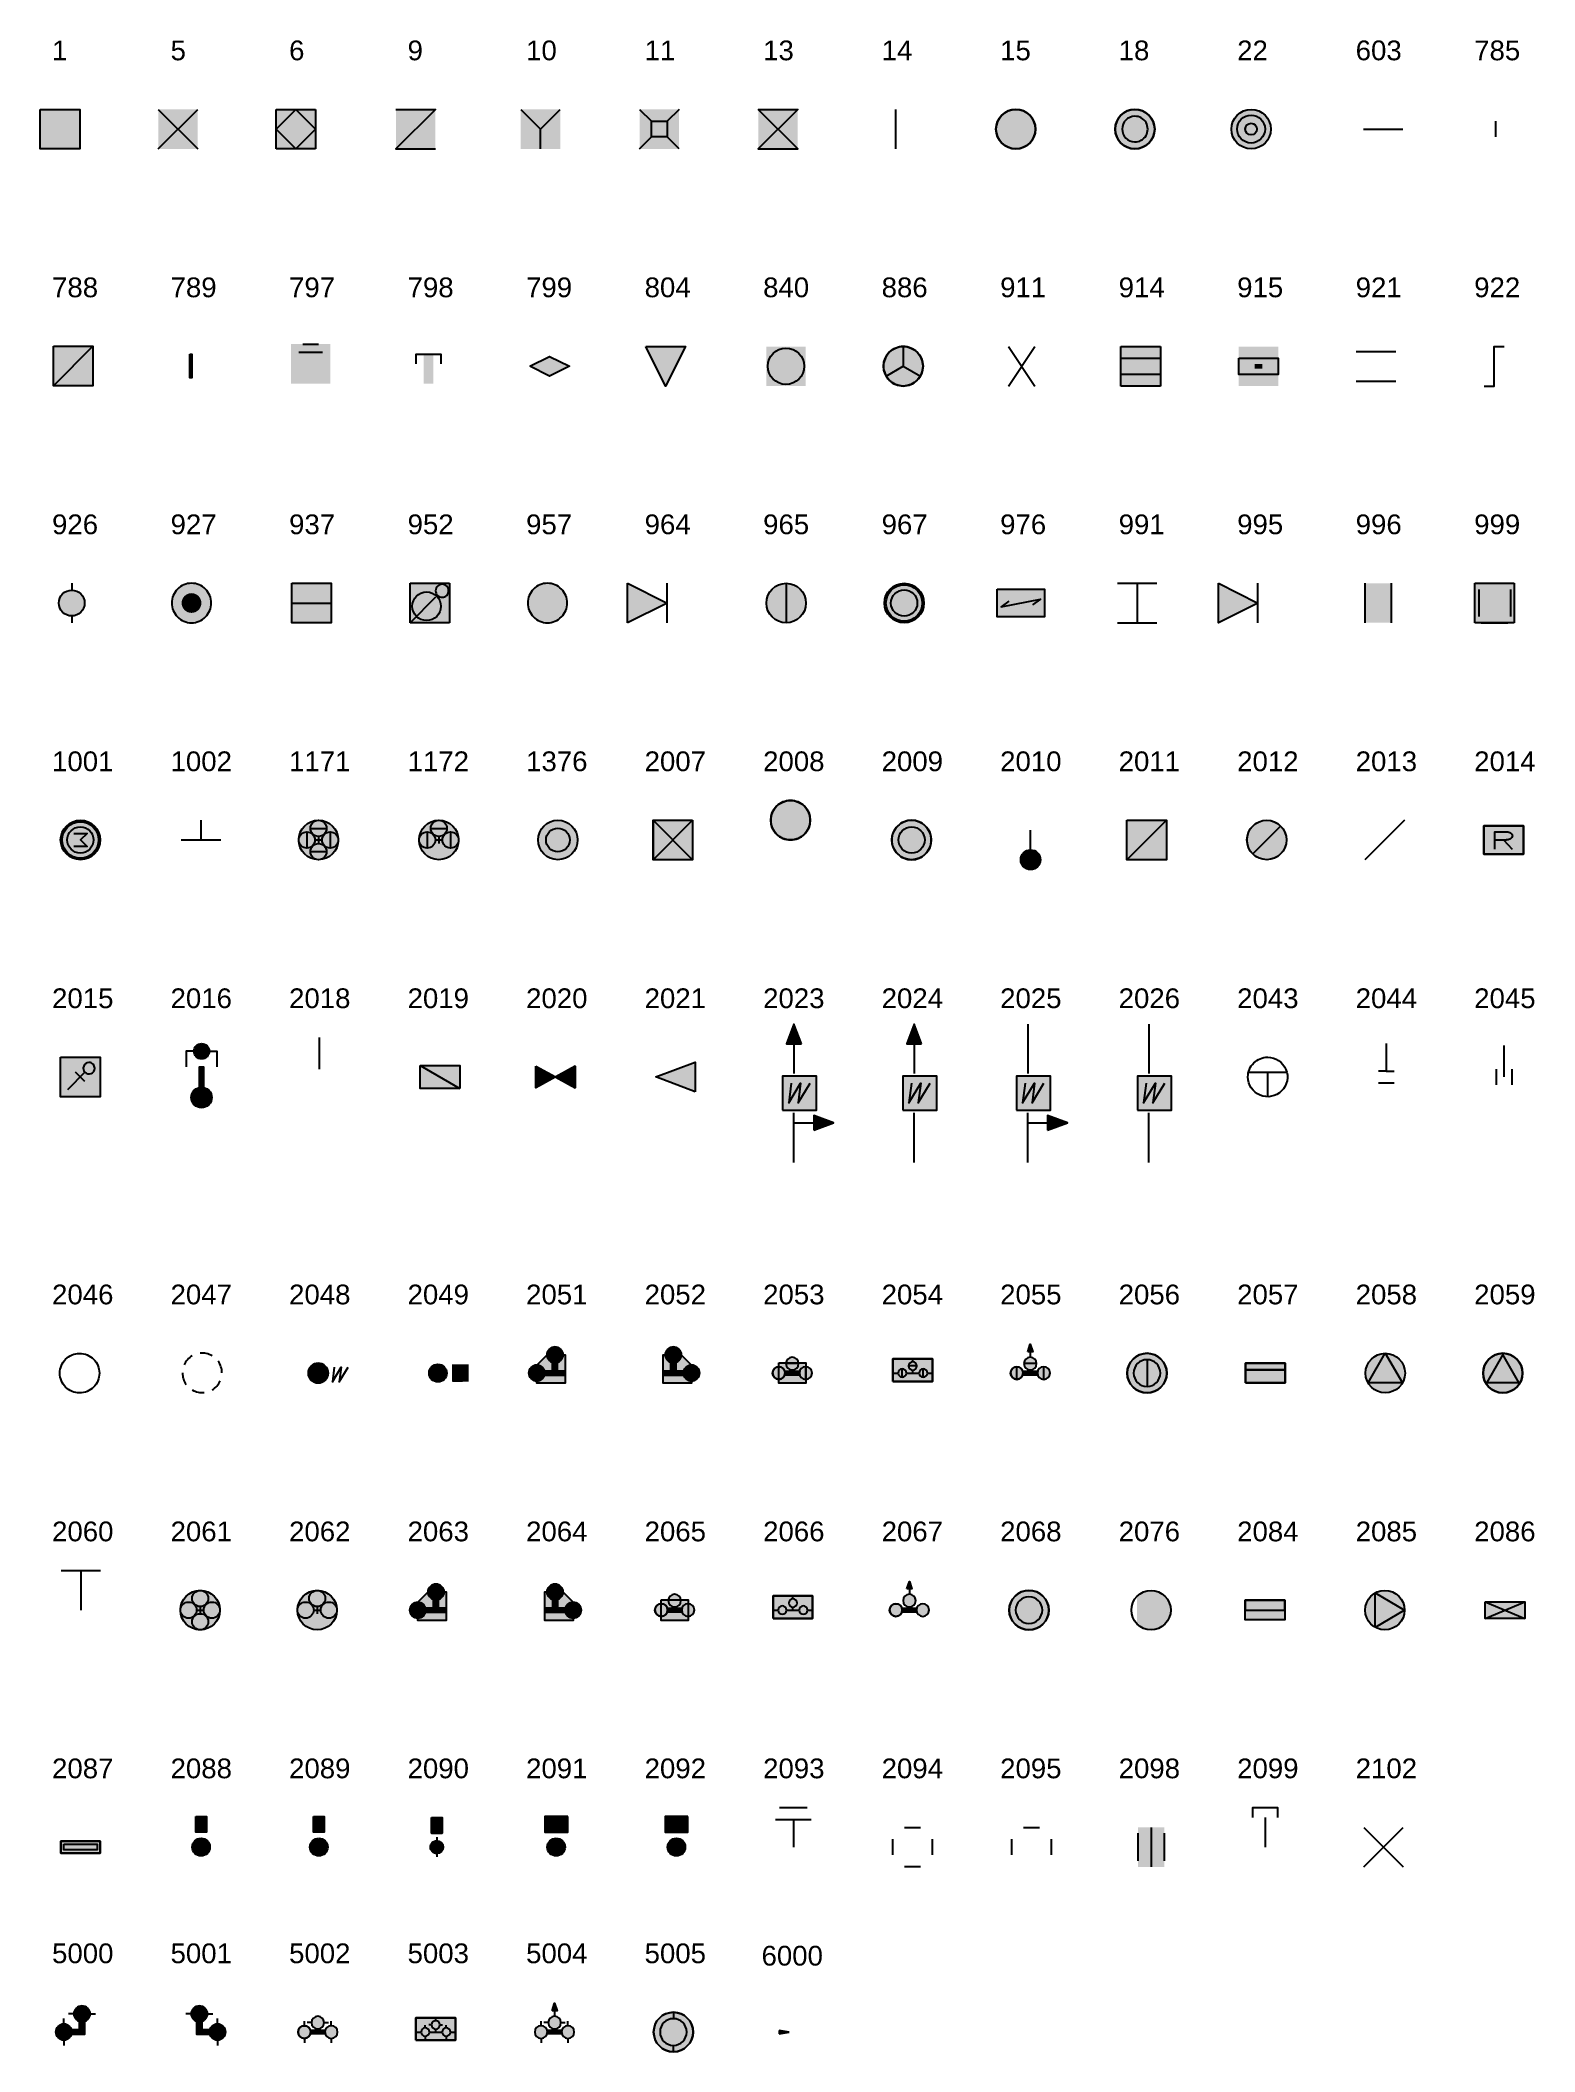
# Model space of a CAD drawing. Header units: feet. Extents: x 35 to 186, y 56 to 260.
import ezdxf

# ---------------------------------------------------------------- set-up
doc = ezdxf.new("R2010")
doc.units = ezdxf.units.FT
doc.header["$MEASUREMENT"] = 0
for name, color, linetype in [('PFAV', 255, 'Continuous'), ('PFWA', 255, 'Continuous'), ('PZ-SYMBOLE', 7, 'Continuous')]:
    doc.layers.add(name, color=color, linetype=linetype)
doc.styles.add('STYP23', font='swissl.ttf')

msp = doc.modelspace()

# ---------------------------------------------------------------- texts
at = {"layer": 'PZ-SYMBOLE', "style": 'STYP23'}
for s, p in [('1', (36, 258)), ('5', (48, 258)), ('6', (60, 258)), ('9', (72, 258)), ('10', (84, 258)), ('11', (96, 258)), ('13', (108, 258)), ('14', (120, 258)), ('15', (132, 258)), ('18', (144, 258)), ('22', (156, 258)), ('603', (168, 258)), ('785', (180, 258)), ('788', (36, 234)), ('789', (48, 234)), ('797', (60, 234)), ('798', (72, 234)), ('799', (84, 234)), ('804', (96, 234)), ('840', (108, 234)), ('886', (120, 234)), ('911', (132, 234)), ('914', (144, 234)), ('915', (156, 234)), ('921', (168, 234)), ('922', (180, 234)), ('926', (36, 210)), ('927', (48, 210)), ('937', (60, 210)), ('952', (72, 210)), ('957', (84, 210)), ('964', (96, 210)), ('965', (108, 210)), ('967', (120, 210)), ('976', (132, 210)), ('991', (144, 210)), ('995', (156, 210)), ('996', (168, 210)), ('999', (180, 210)), ('1001', (36, 186)), ('1002', (48, 186)), ('1171', (60, 186)), ('1172', (72, 186)), ('1376', (84, 186)), ('2007', (96, 186)), ('2008', (108, 186)), ('2009', (120, 186)), ('2010', (132, 186)), ('2011', (144, 186)), ('2012', (156, 186)), ('2013', (168, 186)), ('2014', (180, 186)), ('2015', (36, 162)), ('2016', (48, 162)), ('2018', (60, 162)), ('2019', (72, 162)), ('2020', (84, 162)), ('2021', (96, 162)), ('2023', (108, 162)), ('2024', (120, 162)), ('2025', (132, 162)), ('2026', (144, 162)), ('2043', (156, 162)), ('2044', (168, 162)), ('2045', (180, 162)), ('2046', (36, 132)), ('2047', (48, 132)), ('2048', (60, 132)), ('2049', (72, 132)), ('2051', (84, 132)), ('2052', (96, 132)), ('2053', (108, 132)), ('2054', (120, 132)), ('2055', (132, 132)), ('2056', (144, 132)), ('2057', (156, 132)), ('2058', (168, 132)), ('2059', (180, 132)), ('2060', (36, 108)), ('2061', (48, 108)), ('2062', (60, 108)), ('2063', (72, 108)), ('2064', (84, 108)), ('2065', (96, 108)), ('2066', (108, 108)), ('2067', (120, 108)), ('2068', (132, 108)), ('2076', (144, 108)), ('2084', (156, 108)), ('2085', (168, 108)), ('2086', (180, 108)), ('2087', (36, 84)), ('2088', (48, 84)), ('2089', (60, 84)), ('2090', (72, 84)), ('2091', (84, 84)), ('2092', (96, 84)), ('2093', (108, 84)), ('2094', (120, 84)), ('2095', (132, 84)), ('2098', (144, 84)), ('2099', (156, 84)), ('2102', (168, 84)), ('5000', (36, 65.27)), ('5001', (48, 65.27)), ('5002', (60, 65.27)), ('5003', (72, 65.27)), ('5004', (84, 65.27)), ('5005', (96, 65.27)), ('6000', (107.84, 65.03))]:
    msp.add_text(s, height=2, dxfattribs=at).set_placement(p)

# ---------------------------------------------------------------- blocks, each defined once
blk = doc.blocks.new('BWA1')
at = {"layer": 'PFWA'}
blk.add_hatch(color=256, dxfattribs=at).paths.add_polyline_path([(-2, -2), (-2, 2), (2, 2), (2, -2)])
at = {"color": 0, "linetype": 'ByBlock', "lineweight": -2}
blk.add_lwpolyline([(-2, 2), (2, 2), (2, -2), (-2, -2)], close=True, dxfattribs=at)
blk = doc.blocks.new('BWA5')
at = {"layer": 'PFWA'}
blk.add_hatch(color=256, dxfattribs=at).paths.add_polyline_path([(-2, -2), (-2, 2), (2, 2), (2, -2)])
at = {"color": 0, "linetype": 'ByBlock', "lineweight": -2}
for points in [[(-2, 2), (2, -2)], [(-2, -2), (2, 2)]]:
    blk.add_lwpolyline(points, dxfattribs=at)
blk = doc.blocks.new('BWA6')
at = {"layer": 'PFWA'}
blk.add_hatch(color=256, dxfattribs=at).paths.add_polyline_path([(-2, -2), (-2, 2), (2, 2), (2, -2)])
at = {"color": 0, "linetype": 'ByBlock', "lineweight": -2}
blk.add_lwpolyline([(0, 2), (2, 0), (0, -2), (-2, 0)], close=True, dxfattribs=at)
at = {"layer": 'PFWA', "color": 0, "linetype": 'ByBlock', "lineweight": -2}
for p, q in [((-2, 2), (2, 2)), ((-2, -2), (-2, 2)), ((2, 2), (2, -2)), ((2, -2), (-2, -2))]:
    blk.add_line(p, q, dxfattribs=at)
blk = doc.blocks.new('BWA9')
at = {"layer": 'PFWA'}
blk.add_hatch(color=256, dxfattribs=at).paths.add_polyline_path([(-2, -2), (-2, 2), (2, 2), (2, -2)])
at = {"color": 0, "linetype": 'ByBlock', "lineweight": -2}
blk.add_lwpolyline([(-2, 2), (2, 2), (-2, -2), (2, -2)], dxfattribs=at)
blk = doc.blocks.new('BWA10')
at = {"layer": 'PFWA'}
blk.add_hatch(color=256, dxfattribs=at).paths.add_polyline_path([(-2, -2), (-2, 2), (2, 2), (2, -2)])
at = {"layer": 'PFWA', "color": 0, "linetype": 'ByBlock', "lineweight": -2}
for points in [[(-2, 2), (0, 0)], [(0, 0), (2, 2)], [(0, -2), (0, 0)]]:
    blk.add_lwpolyline(points, dxfattribs=at)
blk = doc.blocks.new('BWA11')
at = {"layer": 'PFWA'}
blk.add_hatch(color=256, dxfattribs=at).paths.add_polyline_path([(-2, -2), (-2, 2), (2, 2), (2, -2)])
at = {"color": 0, "linetype": 'ByBlock', "lineweight": -2}
for points in [[(-2, 2), (-0.8, 0.8)], [(2, 2), (0.8, 0.8)], [(-2, -2), (-0.8, -0.8)], [(2, -2), (0.8, -0.8)]]:
    blk.add_lwpolyline(points, dxfattribs=at)
blk.add_lwpolyline([(-0.8, 0.8), (0.8, 0.8), (0.8, -0.8), (-0.8, -0.8)], close=True, dxfattribs=at)
blk = doc.blocks.new('BWA13')
at = {"layer": 'PFWA'}
blk.add_hatch(color=256, dxfattribs=at).paths.add_polyline_path([(-2, -2), (-2, 2), (2, 2), (2, -2)])
at = {"color": 0, "linetype": 'ByBlock', "lineweight": -2}
blk.add_lwpolyline([(-2, 2), (2, 2), (-2, -2), (2, -2)], close=True, dxfattribs=at)
blk = doc.blocks.new('BWA14')
at = {"color": 0, "linetype": 'ByBlock', "lineweight": -2}
blk.add_lwpolyline([(0, 2), (0, -2)], dxfattribs=at)
blk = doc.blocks.new('BWA15')
at = {"layer": 'PFWA'}
h = blk.add_hatch(color=256, dxfattribs=at)
edge = h.paths.add_edge_path()
edge.add_ellipse((0, 0), major_axis=(-1.41, 1.41), ratio=1, start_angle=225, end_angle=585)
at = {"color": 0, "linetype": 'ByBlock', "lineweight": -2}
blk.add_lwpolyline([(0, 2, 1), (0, -2, 1)], format="xyb", close=True, dxfattribs=at)
at = {"layer": 'PFWA', "color": 0, "linetype": 'ByBlock', "lineweight": -2}
blk.add_circle((0, 0), 2, dxfattribs=at)
blk = doc.blocks.new('BWA18')
at = {"layer": 'PFWA'}
h = blk.add_hatch(color=256, dxfattribs=at)
edge = h.paths.add_edge_path()
edge.add_ellipse((0, 0), major_axis=(-1.41, 1.41), ratio=1, start_angle=225, end_angle=585)
at = {"color": 0, "linetype": 'ByBlock', "lineweight": -2}
for points in [[(0, 2, 1), (0, -2, 1)], [(-0.03, 1.3, 0.979361), (-0.03, -1.3, 1.021074)]]:
    blk.add_lwpolyline(points, format="xyb", close=True, dxfattribs=at)
at = {"layer": 'PFWA', "color": 0, "linetype": 'ByBlock', "lineweight": -2}
blk.add_circle((0, 0), 2, dxfattribs=at)
blk = doc.blocks.new('BWA22')
at = {"layer": 'PFWA'}
h = blk.add_hatch(color=256, dxfattribs=at)
edge = h.paths.add_edge_path()
edge.add_ellipse((0, 0), major_axis=(-1.41, 1.41), ratio=1, start_angle=225, end_angle=585)
at = {"color": 0, "linetype": 'ByBlock', "lineweight": -2}
for points in [[(0, 2, -1), (0, -2, -1)], [(0, 1.41, -1), (0, -1.41, -1)], [(0, 0.59, -1), (0, -0.59, -1)]]:
    blk.add_lwpolyline(points, format="xyb", close=True, dxfattribs=at)
at = {"layer": 'PFWA', "color": 0, "linetype": 'ByBlock', "lineweight": -2}
blk.add_circle((0, 0), 2, dxfattribs=at)
blk = doc.blocks.new('BWA603')
at = {"color": 0, "linetype": 'ByBlock', "lineweight": -2}
blk.add_lwpolyline([(0, 0), (4, 0)], dxfattribs=at)
blk = doc.blocks.new('BWA785')
at = {"color": 0, "linetype": 'ByBlock', "lineweight": -2}
blk.add_lwpolyline([(0, 0.8), (0, -0.8)], dxfattribs=at)
blk = doc.blocks.new('BWA788')
blk.add_hatch(color=256).paths.add_polyline_path([(-2, -2), (2, 2), (2, -2)])
at = {"layer": 'PFWA'}
blk.add_hatch(color=256, dxfattribs=at).paths.add_polyline_path([(2, 2), (-2, -2), (-2, 2)])
at = {"color": 0, "linetype": 'ByBlock', "lineweight": -2}
for p, q in [((-2, -2), (2, 2)), ((2, 2), (2, -2)), ((2, -2), (-2, -2))]:
    blk.add_line(p, q, dxfattribs=at)
blk.add_lwpolyline([(-2, 2), (2, 2), (2, -2), (-2, -2)], close=True, dxfattribs=at)
at = {"layer": 'PFWA', "color": 0, "linetype": 'ByBlock', "lineweight": -2}
for p, q in [((-2, -2), (-2, 2)), ((-2, 2), (2, 2)), ((2, 2), (-2, -2))]:
    blk.add_line(p, q, dxfattribs=at)
blk = doc.blocks.new('BWA789')
blk.add_hatch(color=256).paths.add_polyline_path([(-0.1, 1.2), (0.1, 1.2), (0.1, -1.2), (-0.1, -1.2)])
at = {"color": 0, "linetype": 'ByBlock', "lineweight": -2}
blk.add_lwpolyline([(-0.1, 1.2), (0.1, 1.2), (0.1, -1.2), (-0.1, -1.2)], close=True, dxfattribs=at)
blk = doc.blocks.new('BWA797')
blk.add_hatch(color=256).paths.add_polyline_path([(-0.4, 0), (0.4, 0), (0.4, 3.2), (-0.4, 3.2)])
at = {"layer": 'PFWA'}
blk.add_hatch(color=256, dxfattribs=at).paths.add_polyline_path([(-2, 4), (2, 4), (2, 0), (-2, 0)])
at = {"color": 0, "linetype": 'ByBlock', "lineweight": -2}
for points in [[(-1.2, 3.2), (1.2, 3.2)], [(-0.8, 4), (0.8, 4)]]:
    blk.add_lwpolyline(points, dxfattribs=at)
blk = doc.blocks.new('BWA798')
blk.add_hatch(color=256).paths.add_polyline_path([(-0.5, 0), (-0.5, 3), (0.5, 3), (0.5, 0)])
at = {"color": 0, "linetype": 'ByBlock', "lineweight": -2}
blk.add_lwpolyline([(-1.25, 2), (-1.25, 3), (1.25, 3), (1.25, 2)], dxfattribs=at)
blk = doc.blocks.new('BWA799')
blk.add_hatch(color=256).paths.add_polyline_path([(-2, 0), (0, 1), (2, 0), (0, -1)])
at = {"color": 0, "linetype": 'ByBlock', "lineweight": -2}
blk.add_lwpolyline([(-2, 0), (0, 1), (2, 0), (0, -1)], close=True, dxfattribs=at)
blk = doc.blocks.new('BWA804')
blk.add_hatch(color=256).paths.add_polyline_path([(-2, 2), (2, 2), (0, -2)])
at = {"color": 0, "linetype": 'ByBlock', "lineweight": -2}
blk.add_lwpolyline([(-2, 2), (2, 2), (0, -2)], close=True, dxfattribs=at)
blk = doc.blocks.new('BWA840')
h = blk.add_hatch(color=256)
edge = h.paths.add_edge_path(flags=16)
edge.add_arc((0, 0), 1.84, 0, 360)
h.paths.add_polyline_path([(-2, -2), (-2, 2), (2, 2), (2, -2)])
at = {"layer": 'PFWA'}
blk.add_hatch(color=256, dxfattribs=at).paths.add_polyline_path([(-2, -2), (-2, 2), (2, 2), (2, -2)])
at = {"color": 0, "linetype": 'ByBlock', "lineweight": -2}
blk.add_lwpolyline([(0, 1.84, -1), (0, -1.84, -1), (0, 1.84, -0.877668)], format="xyb", dxfattribs=at)
blk = doc.blocks.new('BWA886')
at = {"layer": 'PFWA'}
h = blk.add_hatch(color=256, dxfattribs=at)
edge = h.paths.add_edge_path()
edge.add_ellipse((0, 0), major_axis=(-1.41, 1.41), ratio=1, start_angle=225, end_angle=585)
at = {"color": 0, "linetype": 'ByBlock', "lineweight": -2}
blk.add_lwpolyline([(0, 2, 0.414214), (-2, 0, 0.414214), (0, -2, 0.414214), (2, 0, 0.414214)], format="xyb", close=True, dxfattribs=at)
for points in [[(-1.73, -1), (0, 0)], [(0, 2), (0, 0), (1.73, -1)]]:
    blk.add_lwpolyline(points, dxfattribs=at)
at = {"layer": 'PFWA', "color": 0, "linetype": 'ByBlock', "lineweight": -2}
blk.add_circle((0, 0), 2, dxfattribs=at)
blk = doc.blocks.new('BWA911')
at = {"color": 0, "linetype": 'ByBlock', "lineweight": -2}
for points in [[(-1.33, 2), (1.33, -2)], [(-1.33, -2), (1.33, 2)]]:
    blk.add_lwpolyline(points, dxfattribs=at)
blk = doc.blocks.new('BWA914')
at = {"layer": 'PFWA'}
blk.add_hatch(color=256, dxfattribs=at).paths.add_polyline_path([(-2, -2), (-2, 2), (2, 2), (2, -2)])
at = {"color": 0, "linetype": 'ByBlock', "lineweight": -2}
blk.add_lwpolyline([(-2, 0.83), (2, 0.83), (2, -0.83), (-2, -0.83)], close=True, dxfattribs=at)
at = {"layer": 'PFWA', "color": 0, "linetype": 'ByBlock', "lineweight": -2}
for p, q in [((-2, 2), (2, 2)), ((-2, -2), (-2, 2)), ((2, 2), (2, -2)), ((2, -2), (-2, -2))]:
    blk.add_line(p, q, dxfattribs=at)
blk = doc.blocks.new('BWA915')
blk.add_hatch(color=256).paths.add_polyline_path([(-0.4, -0.23), (-0.4, 0.23), (0.4, 0.23), (0.4, -0.23)])
at = {"layer": 'PFWA'}
blk.add_hatch(color=256, dxfattribs=at).paths.add_polyline_path([(-2, -2), (-2, 2), (2, 2), (2, -2)])
at = {"color": 0, "linetype": 'ByBlock', "lineweight": -2}
blk.add_lwpolyline([(-2, 0.83), (2, 0.83), (2, -0.83), (-2, -0.83)], close=True, dxfattribs=at)
blk = doc.blocks.new('BWA921')
at = {"color": 0, "linetype": 'ByBlock', "lineweight": -2}
for points in [[(-2, 1.5), (2, 1.5)], [(-2, -1.5), (2, -1.5)]]:
    blk.add_lwpolyline(points, dxfattribs=at)
blk = doc.blocks.new('BWA922')
at = {"color": 0, "linetype": 'ByBlock', "lineweight": -2}
blk.add_lwpolyline([(-1, -2), (0, -2), (0, 2), (1, 2)], dxfattribs=at)
blk = doc.blocks.new('BWA926')
at = {"layer": 'PFWA'}
h = blk.add_hatch(color=256, dxfattribs=at)
edge = h.paths.add_edge_path()
edge.add_ellipse((0, 0), major_axis=(0.926, 0.926), ratio=1, start_angle=45, end_angle=225)
edge.add_ellipse((0, 0), major_axis=(0.926, 0.926), ratio=1, start_angle=225, end_angle=405)
at = {"color": 0, "linetype": 'ByBlock', "lineweight": -2}
blk.add_lwpolyline([(0, 1.31, -1), (0, -1.31, -0.414214), (-1.31, 0, -0.414214)], format="xyb", close=True, dxfattribs=at)
for points in [[(0, 2), (0, 1.31)], [(0, -1.31), (0, -2)]]:
    blk.add_lwpolyline(points, dxfattribs=at)
blk = doc.blocks.new('BWA927')
h = blk.add_hatch(color=256)
edge = h.paths.add_edge_path()
edge.add_arc((0, 0), 1, 0, 360)
at = {"layer": 'PFWA'}
h = blk.add_hatch(color=256, dxfattribs=at)
edge = h.paths.add_edge_path()
edge.add_arc((0, 0), 2, 0, 360)
at = {"color": 0, "linetype": 'ByBlock', "lineweight": -2}
blk.add_lwpolyline([(0, 2, 0.414214), (-2, 0, 0.414214), (0, -2, 0.414214), (2, 0, 0.414214)], format="xyb", close=True, dxfattribs=at)
blk = doc.blocks.new('BWA937')
at = {"layer": 'PFWA'}
blk.add_hatch(color=256, dxfattribs=at).paths.add_polyline_path([(-2, -2), (-2, 2), (2, 2), (2, -2)])
at = {"color": 0, "linetype": 'ByBlock', "lineweight": -2}
blk.add_lwpolyline([(-2, 2), (2, 2), (2, -2), (-2, -2)], close=True, dxfattribs=at)
blk.add_lwpolyline([(-2, 0), (2, 0)], dxfattribs=at)
at = {"layer": 'PFWA', "color": 0, "linetype": 'ByBlock', "lineweight": -2}
for p, q in [((-2, 2), (2, 2)), ((-2, -2), (-2, 2)), ((2, 2), (2, -2)), ((2, -2), (-2, -2))]:
    blk.add_line(p, q, dxfattribs=at)
blk = doc.blocks.new('BWA957')
h = blk.add_hatch(color=256)
edge = h.paths.add_edge_path()
edge.add_arc((0, 0), 2, 0, 360)
at = {"color": 0, "linetype": 'ByBlock', "lineweight": -2}
blk.add_lwpolyline([(0, 2, 0.414214), (-2, 0, 0.414214), (0, -2, 0.414214), (2, 0, 0.414214)], format="xyb", close=True, dxfattribs=at)
blk = doc.blocks.new('BWA964')
blk.add_hatch(color=256).paths.add_polyline_path([(-4, -2), (-4, 2), (0, 0)])
at = {"color": 0, "linetype": 'ByBlock', "lineweight": -2}
for p, q in [((-4, -2), (-4, 2)), ((-4, 2), (0, 0)), ((0, 0), (-4, -2))]:
    blk.add_line(p, q, dxfattribs=at)
blk.add_lwpolyline([(0, -2), (0, 2)], dxfattribs=at)
blk = doc.blocks.new('BWA965')
at = {"layer": 'PFWA'}
h = blk.add_hatch(color=256, dxfattribs=at)
h.dxf.hatch_style = 1
edge = h.paths.add_edge_path()
edge.add_ellipse((0, 0), major_axis=(1.41, 1.41), ratio=1, start_angle=225, end_angle=405, ccw=False)
edge.add_ellipse((0, 0), major_axis=(-1.41, 1.41), ratio=1, start_angle=-45, end_angle=135, ccw=False)
at = {"color": 0, "linetype": 'ByBlock', "lineweight": -2}
blk.add_lwpolyline([(0, 2, -1), (0, -2, -1)], format="xyb", close=True, dxfattribs=at)
blk.add_lwpolyline([(0, 2), (0, -2)], dxfattribs=at)
blk = doc.blocks.new('BWA967')
at = {"layer": 'PFWA'}
h = blk.add_hatch(color=256, dxfattribs=at)
edge = h.paths.add_edge_path()
edge.add_ellipse((0, 0), major_axis=(-1.4142, 1.4142), ratio=1, start_angle=225, end_angle=585)
at = {"color": 0, "linetype": 'ByBlock', "lineweight": -2}
for points in [[(0, 2, -1), (0, -2, -1), (0, 2, 0.31482472)], [(0, 1.84, -1), (0, -1.84, -1), (0, 1.84, -0.99119695)], [(0, 1.3332, -1), (0, -1.3332, -1), (0, 1.3332, 0.17210735)]]:
    blk.add_lwpolyline(points, format="xyb", close=True, dxfattribs=at)
at = {"layer": 'PFWA', "color": 0, "linetype": 'ByBlock', "lineweight": -2}
blk.add_circle((0, 0), 2, dxfattribs=at)
blk = doc.blocks.new('BWA976')
at = {"layer": 'PFWA'}
blk.add_hatch(color=256, dxfattribs=at).paths.add_polyline_path([(-2.4, -1.4), (-2.4, 1.4), (2.4, 1.4), (2.4, -1.4)])
at = {"color": 0, "linetype": 'ByBlock', "lineweight": -2}
blk.add_lwpolyline([(-2.4, 1.4), (2.4, 1.4), (2.4, -1.4), (-2.4, -1.4)], close=True, dxfattribs=at)
blk.add_lwpolyline([(-1.2, 0.2), (-2, -0.4), (2, 0.4), (1.2, -0.2)], dxfattribs=at)
blk = doc.blocks.new('BWA991')
at = {"color": 0, "linetype": 'ByBlock', "lineweight": -2}
for points in [[(-2, 2), (2, 2)], [(0, 2), (0, -2)], [(-2, -2), (2, -2)]]:
    blk.add_lwpolyline(points, dxfattribs=at)
blk = doc.blocks.new('BWA995')
at = {"layer": 'PFWA'}
blk.add_hatch(color=256, dxfattribs=at).paths.add_polyline_path([(-4, -2), (-4, 2), (0, 0)])
at = {"color": 0, "linetype": 'ByBlock', "lineweight": -2}
blk.add_lwpolyline([(0, -2), (0, 2)], dxfattribs=at)
at = {"layer": 'PFWA', "color": 0, "linetype": 'ByBlock', "lineweight": -2}
blk.add_lwpolyline([(-4, 2), (0, 0), (-4, -2)], close=True, dxfattribs=at)
blk = doc.blocks.new('BWA996')
at = {"layer": 'PFWA'}
blk.add_hatch(color=256, dxfattribs=at).paths.add_polyline_path([(-1.33, 2), (1.33, 2), (1.33, -2), (-1.33, -2)])
at = {"color": 0, "linetype": 'ByBlock', "lineweight": -2}
for points in [[(-1.33, 2), (-1.33, -2)], [(1.33, 2), (1.33, -2)]]:
    blk.add_lwpolyline(points, dxfattribs=at)
blk = doc.blocks.new('BWA999')
at = {"layer": 'PFWA'}
blk.add_hatch(color=256, dxfattribs=at).paths.add_polyline_path([(-2, -2), (-2, 2), (2, 2), (2, -2)])
at = {"color": 0, "linetype": 'ByBlock', "lineweight": -2}
for points in [[(-1.6, 1.36), (-1.6, -1.36)], [(-1.36, 2), (1.36, 2)], [(1.6, 1.36), (1.6, -1.36)], [(-1.36, -2), (1.36, -2)]]:
    blk.add_lwpolyline(points, dxfattribs=at)
at = {"layer": 'PFWA', "color": 0, "linetype": 'ByBlock', "lineweight": -2}
for p, q in [((-2, 2), (2, 2)), ((-2, -2), (-2, 2)), ((2, 2), (2, -2)), ((2, -2), (-2, -2))]:
    blk.add_line(p, q, dxfattribs=at)
blk = doc.blocks.new('BWA1001')
at = {"layer": 'PFWA'}
h = blk.add_hatch(color=256, dxfattribs=at)
edge = h.paths.add_edge_path()
edge.add_ellipse((0, 0), major_axis=(-1.41, 1.41), ratio=1, start_angle=225, end_angle=585)
at = {"color": 0, "linetype": 'ByBlock', "lineweight": -2}
for points in [[(0, 2, -1), (0, -2, -1), (0, 2, 0.635756)], [(0, 1.84, -1), (0, -1.84, -1), (0, 1.84, 0.089624)], [(0, 1.33, -1), (0, -1.33, -1), (0, 1.33, 0.903786)]]:
    blk.add_lwpolyline(points, format="xyb", close=True, dxfattribs=at)
blk.add_lwpolyline([(-0.67, 0.67), (0.67, 0.67), (0, 0), (0.67, -0.67), (-0.67, -0.67)], dxfattribs=at)
at = {"layer": 'PFWA', "color": 0, "linetype": 'ByBlock', "lineweight": -2}
blk.add_circle((0, 0), 2, dxfattribs=at)
blk = doc.blocks.new('BWA1002')
at = {"color": 0, "linetype": 'ByBlock', "lineweight": -2}
for points in [[(-2, 0), (2, 0)], [(0, 2), (0, 0)]]:
    blk.add_lwpolyline(points, dxfattribs=at)
at = {"color": 0, "lineweight": -2}
blk.add_lwpolyline([(2, 0), (2, 0)], dxfattribs=at)
blk = doc.blocks.new('BWA1171')
at = {"layer": 'PFWA'}
h = blk.add_hatch(color=256, dxfattribs=at)
edge = h.paths.add_edge_path()
edge.add_ellipse((0, 0), major_axis=(-1.41, 1.41), ratio=1, start_angle=225, end_angle=585)
at = {"color": 0, "linetype": 'ByBlock', "lineweight": -2}
for points in [[(0, 2, -1), (0, -2, -1), (0, 2, 0.099804)], [(-0.36, 0, -1), (-2, 0, -1), (-0.36, 0, -0.052967)], [(0, 2, -1), (0, 0.36, -1), (0, 2, -0.052967)], [(2, 0, -1), (0.36, 0, -1), (2, 0, -0.052967)], [(0, -0.36, -1), (0, -2, -1), (0, -0.36, -0.052967)]]:
    blk.add_lwpolyline(points, format="xyb", close=True, dxfattribs=at)
for points in [[(-1.18, 0.82), (-1.18, -0.82)], [(-0.82, 1.18), (0.82, 1.18)], [(-0.36, 0), (0.36, 0)], [(0, 0.36), (0, -0.36)], [(1.18, 0.82), (1.18, -0.82)], [(-0.82, -1.18), (0.82, -1.18)]]:
    blk.add_lwpolyline(points, dxfattribs=at)
at = {"layer": 'PFWA', "color": 0, "linetype": 'ByBlock', "lineweight": -2}
blk.add_circle((0, 0), 2, dxfattribs=at)
blk = doc.blocks.new('BWA1172')
at = {"layer": 'PFWA'}
h = blk.add_hatch(color=256, dxfattribs=at)
edge = h.paths.add_edge_path()
edge.add_ellipse((0, 0), major_axis=(-1.41, 1.41), ratio=1, start_angle=225, end_angle=585)
at = {"color": 0, "linetype": 'ByBlock', "lineweight": -2}
for points in [[(0, 2, -1), (0, -2, -1), (0, 2, 0.099804)], [(-0.36, 0, -1), (-2, 0, -1), (-0.36, 0, -0.052967)], [(0, 2, -1), (0, 0.36, -1), (0, 2, -0.052967)], [(2, 0, -1), (0.36, 0, -1), (2, 0, -0.052967)]]:
    blk.add_lwpolyline(points, format="xyb", close=True, dxfattribs=at)
for points in [[(-1.18, 0.82), (-1.18, -0.82)], [(-0.82, 1.18), (0.82, 1.18)], [(-0.36, 0), (0.36, 0)], [(0, 0.36), (0, -0.36)], [(1.18, 0.82), (1.18, -0.82)]]:
    blk.add_lwpolyline(points, dxfattribs=at)
at = {"layer": 'PFWA', "color": 0, "linetype": 'ByBlock', "lineweight": -2}
blk.add_circle((0, 0), 2, dxfattribs=at)
blk = doc.blocks.new('BWA1376')
h = blk.add_hatch(color=256)
edge = h.paths.add_edge_path(flags=16)
edge.add_arc((0, 0), 1.1988, -90, 90, ccw=False)
edge.add_arc((0, 0), 1.1988, 90, 270, ccw=False)
edge = h.paths.add_edge_path()
edge.add_arc((0, 0), 2, -90, 90, ccw=False)
edge.add_arc((0, 0), 2, 90, 270, ccw=False)
at = {"layer": 'PFWA'}
h = blk.add_hatch(color=256, dxfattribs=at)
h.dxf.hatch_style = 1
edge = h.paths.add_edge_path()
edge.add_arc((0, 0), 2, 0, 360)
at = {"color": 0, "linetype": 'ByBlock', "lineweight": -2}
for points in [[(0, 2, -1), (0, -2, -1), (0, 2, 0.12134496)], [(0, 1.1988, -1), (0, -1.1988, -1), (0, 1.1988, 0.0778213)]]:
    blk.add_lwpolyline(points, format="xyb", dxfattribs=at)
blk = doc.blocks.new('BWA2007')
at = {"layer": 'PFWA'}
blk.add_hatch(color=256, dxfattribs=at).paths.add_polyline_path([(-2, 2), (2, 2), (2, -2), (-2, -2)])
at = {"color": 0, "linetype": 'ByBlock', "lineweight": -2}
blk.add_lwpolyline([(2, 2), (2, -2), (-2, 2), (-2, -2)], close=True, dxfattribs=at)
at = {"layer": 'PFWA', "color": 0, "linetype": 'ByBlock', "lineweight": -2}
for p, q in [((-2, -2), (-2, 2)), ((-2, 2), (2, 2)), ((2, 2), (2, -2)), ((2, -2), (-2, -2))]:
    blk.add_line(p, q, dxfattribs=at)
blk = doc.blocks.new('BWA2008')
at = {"layer": 'PFWA'}
h = blk.add_hatch(color=256, dxfattribs=at)
edge = h.paths.add_edge_path()
edge.add_ellipse((0, 2), major_axis=(1.41, 1.41), ratio=1, start_angle=315, end_angle=675)
at = {"color": 0, "linetype": 'ByBlock', "lineweight": -2}
blk.add_lwpolyline([(0, 4, 0.414214), (-2, 2, 0.414214), (0, 0, 0.414214), (2, 2, 0.414214)], format="xyb", close=True, dxfattribs=at)
at = {"layer": 'PFWA', "color": 0, "linetype": 'ByBlock', "lineweight": -2}
blk.add_circle((0, 2), 2, dxfattribs=at)
blk = doc.blocks.new('BWA2009')
h = blk.add_hatch(color=256)
edge = h.paths.add_edge_path()
edge.add_ellipse((0, 0), major_axis=(0.943, 0.943), ratio=1, start_angle=315, end_angle=675)
at = {"layer": 'PFWA'}
h = blk.add_hatch(color=256, dxfattribs=at)
edge = h.paths.add_edge_path()
edge.add_ellipse((0, 0), major_axis=(-1.41, 1.41), ratio=1, start_angle=225, end_angle=585)
at = {"color": 0, "linetype": 'ByBlock', "lineweight": -2}
blk.add_lwpolyline([(0, 2, 0.414214), (-2, 0, 0.414214), (0, -2, 0.414214), (2, 0, 0.414214)], format="xyb", close=True, dxfattribs=at)
blk.add_circle((0, 0), 1.33, dxfattribs=at)
at = {"layer": 'PFWA', "color": 0, "linetype": 'ByBlock', "lineweight": -2}
blk.add_circle((0, 0), 2, dxfattribs=at)
blk = doc.blocks.new('BWA2010')
at = {"layer": 'PFWA'}
h = blk.add_hatch(color=256, dxfattribs=at)
edge = h.paths.add_edge_path()
edge.add_ellipse((0, -2), major_axis=(0.707, 0.707), ratio=1, start_angle=315, end_angle=675)
at = {"color": 0, "linetype": 'ByBlock', "lineweight": -2}
for points in [[(0, -1), (0, 1)], [(0, -1), (0, -3)]]:
    blk.add_lwpolyline(points, dxfattribs=at)
blk.add_lwpolyline([(0, -1, -1), (0, -3, -1)], format="xyb", close=True, dxfattribs=at)
at = {"layer": 'PFWA', "color": 0, "linetype": 'ByBlock', "lineweight": -2}
blk.add_circle((0, -2), 1, dxfattribs=at)
blk = doc.blocks.new('BWA2011')
at = {"layer": 'PFWA'}
blk.add_hatch(color=256, dxfattribs=at).paths.add_polyline_path([(-2, 2), (2, 2), (2, -2), (-2, -2)])
at = {"color": 0, "linetype": 'ByBlock', "lineweight": -2}
blk.add_lwpolyline([(-2, 2), (2, 2), (2, -2), (-2, -2)], close=True, dxfattribs=at)
blk.add_lwpolyline([(-2, -2), (2, 2)], dxfattribs=at)
at = {"layer": 'PFWA', "color": 0, "linetype": 'ByBlock', "lineweight": -2}
blk.add_lwpolyline([(-2, 2), (2, 2), (2, -2), (-2, -2)], close=True, dxfattribs=at)
blk = doc.blocks.new('BWA2012')
at = {"layer": 'PFWA'}
h = blk.add_hatch(color=256, dxfattribs=at)
edge = h.paths.add_edge_path()
edge.add_ellipse((0, 0), major_axis=(-1.41, 1.41), ratio=1, start_angle=225, end_angle=585)
at = {"color": 0, "linetype": 'ByBlock', "lineweight": -2}
blk.add_lwpolyline([(1.41, 1.41, -1), (-1.41, -1.41, -1)], format="xyb", close=True, dxfattribs=at)
blk.add_lwpolyline([(1.41, 1.41), (-1.41, -1.41)], dxfattribs=at)
at = {"layer": 'PFWA', "color": 0, "linetype": 'ByBlock', "lineweight": -2}
blk.add_circle((0, 0), 2, dxfattribs=at)
blk = doc.blocks.new('BWA2013')
at = {"color": 0, "linetype": 'ByBlock', "lineweight": -2}
blk.add_lwpolyline([(2, 2), (-2, -2)], dxfattribs=at)
blk = doc.blocks.new('BWA2014')
at = {"layer": 'PFWA'}
blk.add_hatch(color=256, dxfattribs=at).paths.add_polyline_path([(-2, -1.44), (2, -1.44), (2, 1.44), (-2, 1.44)])
at = {"color": 0, "linetype": 'ByBlock', "lineweight": -2}
blk.add_lwpolyline([(-2, 1.44), (2, 1.44), (2, -1.44), (-2, -1.44)], close=True, dxfattribs=at)
blk.add_lwpolyline([(-0.88, 0.84), (0.25, 0.84, -0.109562), (0.62, 0.76, -0.067843), (0.75, 0.67, -0.116024), (0.88, 0.5, -0.189232), (0.88, 0.34, -0.146128), (0.76, 0.17, -0.033455), (0.63, 0.09, -0.14451), (0.25, 0, -1.479002)], format="xyb", dxfattribs=at)
for points in [[(-0.88, -0.92), (-0.88, 0.84), (-0.31, 0.84)], [(-0.88, 0), (0.3, 0)], [(0, 0), (0.88, -0.92)]]:
    blk.add_lwpolyline(points, dxfattribs=at)
at = {"layer": 'PFWA', "color": 0, "linetype": 'ByBlock', "lineweight": -2}
blk.add_lwpolyline([(-2, -1.44), (2, -1.44), (2, 1.44), (-2, 1.44)], close=True, dxfattribs=at)
blk = doc.blocks.new('BWA2015')
at = {"layer": 'PFWA'}
blk.add_hatch(color=256, dxfattribs=at).paths.add_polyline_path([(-2, -2), (-2, 2), (2, 2), (2, -2)])
at = {"color": 0, "linetype": 'ByBlock', "lineweight": -2}
blk.add_lwpolyline([(-2, 2), (2, 2), (2, -2), (-2, -2)], close=True, dxfattribs=at)
for points in [[(0.47, 0.47), (-1.29, -1.29)], [(0.47, -0.47), (-0.47, 0.47)]]:
    blk.add_lwpolyline(points, dxfattribs=at)
blk.add_lwpolyline([(0.47, 0.47, 0.668219), (1.46, 0.88, 0.198883), (1.29, 1.29, 0.198942), (0.88, 1.46, 0.668138)], format="xyb", close=True, dxfattribs=at)
blk = doc.blocks.new('BWA2016')
blk.add_hatch(color=256).paths.add_polyline_path([(0, 1.04), (0.2, 1.04), (0.2, -1.04), (-0.2, -1.04), (-0.2, 1.04)])
at = {"layer": 'PFWA'}
h = blk.add_hatch(color=256, dxfattribs=at)
edge = h.paths.add_edge_path()
edge.add_arc((0, 2.6), 0.78, 0, 360)
h = blk.add_hatch(color=256, dxfattribs=at)
edge = h.paths.add_edge_path()
edge.add_arc((0, -2.08), 1.04, 0, 360)
at = {"color": 0, "linetype": 'ByBlock', "lineweight": -2}
for points in [[(-0.78, 2.6), (-1.56, 2.6), (-1.56, 1.04)], [(0, 3.38), (0, 1.82)], [(0.78, 2.6), (1.56, 2.6), (1.56, 1.04)], [(0, -1.04), (0, -3.12)]]:
    blk.add_lwpolyline(points, dxfattribs=at)
for points in [[(0, 3.38, -1), (0, 1.82, -1)], [(0, -1.04, -1), (0, -3.12, -1)]]:
    blk.add_lwpolyline(points, format="xyb", close=True, dxfattribs=at)
blk.add_lwpolyline([(0, 1.04), (0.2, 1.04), (0.2, -1.04), (-0.2, -1.04), (-0.2, 1.04)], close=True, dxfattribs=at)
blk = doc.blocks.new('BWA2018')
at = {"color": 0, "linetype": 'ByBlock', "lineweight": -2}
blk.add_lwpolyline([(0, 4), (0, 0.8)], dxfattribs=at)
blk = doc.blocks.new('BWA2019')
blk.add_hatch(color=256).paths.add_polyline_path([(-2, 1.17), (-2, -1.17), (2, -1.17)])
at = {"layer": 'PFWA'}
blk.add_hatch(color=256, dxfattribs=at).paths.add_polyline_path([(-2, 1.17), (2, 1.17), (2, -1.17)])
at = {"color": 0, "linetype": 'ByBlock', "lineweight": -2}
for points in [[(-2, 1.17), (2, -1.17)], [(-2, 1.17), (2, 1.17), (2, -1.17)], [(2, -1.17), (-2, -1.17), (-2, 1.17)]]:
    blk.add_lwpolyline(points, dxfattribs=at)
blk = doc.blocks.new('BWA2020')
at = {"layer": 'PFWA'}
for points in [[(0, 0), (-2, -1.1), (-2, 1.1)], [(0, 0), (2, 1.1), (2, -1.1)]]:
    blk.add_hatch(color=256, dxfattribs=at).paths.add_polyline_path(points)
at = {"color": 0, "linetype": 'ByBlock', "lineweight": -2}
blk.add_lwpolyline([(-2, 1.1), (2, -1.1), (2, 1.1), (-2, -1.1)], close=True, dxfattribs=at)
at = {"layer": 'PFWA'}
for p, q in [((-2, 1.1), (0, 0)), ((-2, -1.1), (-2, 1.1)), ((0, 0), (-2, -1.1)), ((0, 0), (2, 1.1)), ((2, -1.1), (0, 0)), ((2, 1.1), (2, -1.1))]:
    blk.add_line(p, q, dxfattribs=at)
blk = doc.blocks.new('BWA2021')
blk.add_hatch(color=256).paths.add_polyline_path([(-2, 0), (2, 1.5), (2, -1.5)])
at = {"color": 0, "linetype": 'ByBlock', "lineweight": -2}
blk.add_lwpolyline([(2, -1.5), (-2, 0), (2, 1.5)], close=True, dxfattribs=at)
blk = doc.blocks.new('BWA2023')
for points in [[(0.75, 5), (0, 7), (-0.75, 5)], [(2, -3.75), (4, -3), (2, -2.25)]]:
    blk.add_hatch(color=256).paths.add_polyline_path(points)
at = {"layer": 'PFWA'}
blk.add_hatch(color=256, dxfattribs=at).paths.add_polyline_path([(-1.15, -1.73), (2.3, -1.73), (2.3, 1.72), (-1.15, 1.72)])
at = {"color": 0, "linetype": 'ByBlock', "lineweight": -2}
for points in [[(0.75, 5), (0, 7), (-0.75, 5)], [(2, -3.75), (4, -3), (2, -2.25)]]:
    blk.add_lwpolyline(points, close=True, dxfattribs=at)
for points in [[(0, 7), (0, 2)], [(-0.28, 1.02), (-0.53, -0.98), (0.67, 1.02), (0.42, -0.98), (1.63, 1.02)], [(0, -7), (0, -2)], [(0, -3), (2, -3)]]:
    blk.add_lwpolyline(points, dxfattribs=at)
at = {"layer": 'PFWA', "color": 0, "linetype": 'ByBlock', "lineweight": -2}
blk.add_lwpolyline([(-1.15, -1.73), (2.3, -1.73), (2.3, 1.72), (-1.15, 1.72)], close=True, dxfattribs=at)
blk = doc.blocks.new('BWA2024')
blk.add_hatch(color=256).paths.add_polyline_path([(0.75, 5), (0, 7), (-0.75, 5)])
at = {"layer": 'PFWA'}
blk.add_hatch(color=256, dxfattribs=at).paths.add_polyline_path([(-1.15, -1.73), (2.3, -1.73), (2.3, 1.72), (-1.15, 1.72)])
at = {"color": 0, "linetype": 'ByBlock', "lineweight": -2}
blk.add_lwpolyline([(0.75, 5), (0, 7), (-0.75, 5)], close=True, dxfattribs=at)
for points in [[(0, 7), (0, 2)], [(-0.28, 1.02), (-0.53, -0.98), (0.67, 1.02), (0.42, -0.98), (1.63, 1.02)], [(0, -7), (0, -2)]]:
    blk.add_lwpolyline(points, dxfattribs=at)
at = {"layer": 'PFWA', "color": 0, "linetype": 'ByBlock', "lineweight": -2}
blk.add_lwpolyline([(-1.15, -1.73), (2.3, -1.73), (2.3, 1.72), (-1.15, 1.72)], close=True, dxfattribs=at)
blk = doc.blocks.new('BWA2025')
blk.add_hatch(color=256).paths.add_polyline_path([(2, -3.75), (4, -3), (2, -2.25)])
at = {"layer": 'PFWA'}
blk.add_hatch(color=256, dxfattribs=at).paths.add_polyline_path([(-1.15, -1.73), (2.3, -1.73), (2.3, 1.72), (-1.15, 1.72)])
at = {"color": 0, "linetype": 'ByBlock', "lineweight": -2}
for points in [[(0, 7), (0, 2)], [(-0.28, 1.02), (-0.53, -0.98), (0.67, 1.02), (0.42, -0.98), (1.63, 1.02)], [(0, -7), (0, -2)], [(0, -3), (2, -3)]]:
    blk.add_lwpolyline(points, dxfattribs=at)
blk.add_lwpolyline([(2, -3.75), (4, -3), (2, -2.25)], close=True, dxfattribs=at)
at = {"layer": 'PFWA', "color": 0, "linetype": 'ByBlock', "lineweight": -2}
blk.add_lwpolyline([(-1.15, -1.73), (2.3, -1.73), (2.3, 1.72), (-1.15, 1.72)], close=True, dxfattribs=at)
blk = doc.blocks.new('BWA2026')
at = {"layer": 'PFWA'}
blk.add_hatch(color=256, dxfattribs=at).paths.add_polyline_path([(-1.15, -1.73), (2.3, -1.73), (2.3, 1.72), (-1.15, 1.72)])
at = {"color": 0, "linetype": 'ByBlock', "lineweight": -2}
for points in [[(0, 7), (0, 2)], [(-0.28, 1.02), (-0.53, -0.98), (0.67, 1.02), (0.42, -0.98), (1.63, 1.02)], [(0, -7), (0, -2)]]:
    blk.add_lwpolyline(points, dxfattribs=at)
at = {"layer": 'PFWA', "color": 0, "linetype": 'ByBlock', "lineweight": -2}
blk.add_lwpolyline([(-1.15, -1.73), (2.3, -1.73), (2.3, 1.72), (-1.15, 1.72)], close=True, dxfattribs=at)
blk = doc.blocks.new('BWA2043')
at = {"color": 0, "linetype": 'ByBlock', "lineweight": -2}
blk.add_lwpolyline([(0, 2, -2.414214), (-2, 0, -0.414214)], format="xyb", close=True, dxfattribs=at)
for points in [[(-1.94, 0.5), (1.94, 0.5)], [(0, -2), (0, 0.5)]]:
    blk.add_lwpolyline(points, dxfattribs=at)
blk = doc.blocks.new('BWA2044')
at = {"color": 0, "linetype": 'ByBlock', "lineweight": -2}
for points in [[(0, 3.4), (0, 0.6)], [(0, 0.6), (-0.8, 0.6)], [(0, 0.6), (0.8, 0.6)], [(-0.8, -0.6), (0.8, -0.6)]]:
    blk.add_lwpolyline(points, dxfattribs=at)
blk = doc.blocks.new('BWA2045')
at = {"color": 0, "linetype": 'ByBlock', "lineweight": -2}
for points in [[(0, 3.2), (0, 0)], [(-0.8, 0.8), (-0.8, -0.8)], [(0.8, 0.8), (0.8, -0.8)]]:
    blk.add_lwpolyline(points, dxfattribs=at)
blk = doc.blocks.new('BWA2046')
at = {"color": 0, "linetype": 'ByBlock', "lineweight": -2}
blk.add_lwpolyline([(0, 2, -0.414214), (2, 0, -0.414214), (0, -2, -0.414214), (-2, 0, -0.414214)], format="xyb", close=True, dxfattribs=at)
blk = doc.blocks.new('BWA2047')
at = {"color": 0, "linetype": 'ByBlock', "lineweight": -2}
for points in [[(-1, 1.73, 0.158018), (-1.83, 0.81, 1.065328)], [(1, 1.73, 0.158546), (-0.21, 1.99, -2.23224)], [(2, 0, 0.158218), (1.62, 1.17, -2.048639)], [(-2, 0, 0.158218), (-1.62, -1.17, 0.665789)], [(-1, -1.73, 0.158546), (0.21, -1.99, 0.00935)], [(1, -1.73, 0.158018), (1.83, -0.81, -0.548931)]]:
    blk.add_lwpolyline(points, format="xyb", dxfattribs=at)
blk = doc.blocks.new('BWA2048')
h = blk.add_hatch(color=256)
edge = h.paths.add_edge_path()
edge.add_ellipse((0, 0), major_axis=(0.471, 0.471), ratio=1, start_angle=315, end_angle=675)
at = {"layer": 'PFWA'}
h = blk.add_hatch(color=256, dxfattribs=at)
edge = h.paths.add_edge_path()
edge.add_ellipse((0, 0), major_axis=(-0.707, 0.707), ratio=1, start_angle=225, end_angle=585)
at = {"color": 0, "linetype": 'ByBlock', "lineweight": -2}
blk.add_lwpolyline([(0, 1, 0.414214), (-1, 0, 0.414214), (0, -1, 0.414214), (1, 0, 0.414214)], format="xyb", close=True, dxfattribs=at)
blk.add_lwpolyline([(1.62, 0.59), (1.43, -0.88), (2.32, 0.59), (2.13, -0.88), (3.02, 0.59)], dxfattribs=at)
blk.add_circle((0, 0), 0.667, dxfattribs=at)
at = {"layer": 'PFWA', "color": 0, "linetype": 'ByBlock', "lineweight": -2}
blk.add_circle((0, 0), 1, dxfattribs=at)
blk = doc.blocks.new('BWA2049')
at = {"layer": 'PFWA'}
h = blk.add_hatch(color=256, dxfattribs=at)
h.dxf.hatch_style = 1
edge = h.paths.add_edge_path()
edge.add_arc((0, 0), 0.9, -90, 90, ccw=False)
edge.add_arc((0, 0), 0.9, 90, 270, ccw=False)
blk.add_hatch(color=256, dxfattribs=at).paths.add_polyline_path([(3.13, 0.88), (1.42, 0.88), (1.42, -0.86), (3.13, -0.86)])
at = {"color": 0, "linetype": 'ByBlock', "lineweight": -2}
blk.add_lwpolyline([(0, 0.9, -1), (0, -0.9, -1)], format="xyb", close=True, dxfattribs=at)
for points in [[(3.08, 0.78), (2.09, 0.78), (1.52, -0.8), (2.5, -0.8)], [(1.82, 0.03), (2.41, 0.03)]]:
    blk.add_lwpolyline(points, dxfattribs=at)
blk = doc.blocks.new('BWA2051')
blk.add_hatch(color=256).paths.add_polyline_path([(0, 1.04), (0.24, 1.04), (0.24, 0.24), (1.04, 0.24), (1.04, -0.24), (-1.04, -0.24), (-1.04, 0.24), (-0.24, 0.24), (-0.24, 1.04)])
at = {"layer": 'PFWA'}
for points in [[(0.8, 1.84, 1), (-0.8, 1.84, 1)], [(-2.64, 0, 1), (-1.04, 0, 1)], [(-1.84, 0.8), (-0.8, 1.84), (1.04, 1.84), (1.04, 0), (1.04, -1.04), (-1.84, -1.04)]]:
    blk.add_hatch(color=256, dxfattribs=at).paths.add_polyline_path(points)
at = {"color": 0, "linetype": 'ByBlock', "lineweight": -2}
for points in [[(-0.8, 1.84, 1), (0.8, 1.84, 1)], [(-2.64, 0, 1), (-1.04, 0, 1)]]:
    blk.add_lwpolyline(points, format="xyb", close=True, dxfattribs=at)
for points in [[(-1.84, -0.8), (-1.84, 0.8)], [(0.8, 1.84), (-0.8, 1.84)], [(0, 1.04), (0.12, 1.04)]]:
    blk.add_lwpolyline(points, dxfattribs=at)
blk.add_lwpolyline([(0, 1.04), (0.24, 1.04), (0.24, 0.24), (1.04, 0.24), (1.04, -0.24), (-1.04, -0.24), (-1.04, 0.24), (-0.24, 0.24), (-0.24, 1.04)], close=True, dxfattribs=at)
at = {"layer": 'PFWA', "color": 0, "linetype": 'ByBlock', "lineweight": -2}
for points in [[(-0.8, 1.84, -1), (0.8, 1.84, -1)], [(-2.64, 0, -1), (-1.04, 0, -1)]]:
    blk.add_lwpolyline(points, format="xyb", close=True, dxfattribs=at)
blk.add_lwpolyline([(-1.84, 0.8), (-0.8, 1.84), (1.04, 1.84), (1.04, 0), (1.04, -1.04), (-1.84, -1.04), (-1.84, 0.8)], dxfattribs=at)
blk = doc.blocks.new('BWA2052')
blk.add_hatch(color=256).paths.add_polyline_path([(0, 1.04), (0.24, 1.04), (0.24, 0.24), (1.04, 0.24), (1.04, -0.24), (-1.04, -0.24), (-1.04, 0.24), (-0.24, 0.24), (-0.24, 1.04)])
at = {"layer": 'PFWA'}
for points in [[(0, 2.64, 1), (0, 1.04, 1)], [(0.8, 1.84), (1.84, 0.8), (1.84, -1.04), (0, -1.04), (-1.04, -1.04), (-1.04, 1.84)], [(1.84, -0.8, 1), (1.84, 0.8, 1)]]:
    blk.add_hatch(color=256, dxfattribs=at).paths.add_polyline_path(points)
at = {"color": 0, "linetype": 'ByBlock', "lineweight": -2}
for points in [[(0, 2.64, 1), (0, 1.04, 1)], [(1.84, 0.8, 1), (1.84, -0.8, 1)]]:
    blk.add_lwpolyline(points, format="xyb", close=True, dxfattribs=at)
blk.add_lwpolyline([(0, 1.04), (0.24, 1.04), (0.24, 0.24), (1.04, 0.24), (1.04, -0.24), (-1.04, -0.24), (-1.04, 0.24), (-0.24, 0.24), (-0.24, 1.04)], close=True, dxfattribs=at)
for points in [[(-0.8, 1.84), (0.8, 1.84)], [(1.84, -0.8), (1.84, 0.8)]]:
    blk.add_lwpolyline(points, dxfattribs=at)
at = {"layer": 'PFWA', "color": 0, "linetype": 'ByBlock', "lineweight": -2}
for points in [[(0, 2.64, -1), (0, 1.04, -1)], [(1.84, 0.8, -1), (1.84, -0.8, -1)]]:
    blk.add_lwpolyline(points, format="xyb", close=True, dxfattribs=at)
blk.add_lwpolyline([(0.8, 1.84), (1.84, 0.8), (1.84, -1.04), (0, -1.04), (-1.04, -1.04), (-1.04, 1.84), (0.8, 1.84)], dxfattribs=at)
blk = doc.blocks.new('BWA2053')
blk.add_hatch(color=256).paths.add_polyline_path([(0, 0.32), (0.2, 0.32), (0.2, 0.2), (0.72, 0.2), (0.72, -0.2), (-0.72, -0.2), (-0.72, 0.2), (-0.2, 0.2), (-0.2, 0.32)])
at = {"layer": 'PFWA'}
h = blk.add_hatch(color=256, dxfattribs=at)
h.paths.add_polyline_path([(0.64, 0.96, 1), (-0.64, 0.96, 1)])
h.paths.add_polyline_path([(-1.36, 0.64, 1), (-1.36, -0.64, 1)])
h.paths.add_polyline_path([(1.36, -0.64, 1), (1.36, 0.64, 1)])
blk.add_hatch(color=256, dxfattribs=at).paths.add_polyline_path([(-1.36, 1.04), (1.36, 1.04), (1.36, -1.04), (-1.36, -1.04)])
at = {"color": 0, "linetype": 'ByBlock', "lineweight": -2}
for points in [[(-1.36, 0.64, 1), (-1.36, -0.64, 1)], [(-0.64, 0.96, 1), (0.64, 0.96, 1)], [(1.36, 0.64, 1), (1.36, -0.64, 1)]]:
    blk.add_lwpolyline(points, format="xyb", close=True, dxfattribs=at)
for points in [[(-1.36, -0.64), (-1.36, 0.64)], [(0.64, 0.96), (-0.64, 0.96)], [(1.36, -0.64), (1.36, 0.64)]]:
    blk.add_lwpolyline(points, dxfattribs=at)
blk.add_lwpolyline([(0, 0.32), (0.2, 0.32), (0.2, 0.2), (0.72, 0.2), (0.72, -0.2), (-0.72, -0.2), (-0.72, 0.2), (-0.2, 0.2), (-0.2, 0.32)], close=True, dxfattribs=at)
at = {"layer": 'PFWA', "color": 0, "linetype": 'ByBlock', "lineweight": -2}
for points in [[(-1.36, 0.64, -1), (-1.36, -0.64, -1)], [(-0.64, 0.96, 1), (0.64, 0.96, 1)], [(1.36, 0.64, 1), (1.36, -0.64, 1)]]:
    blk.add_lwpolyline(points, format="xyb", close=True, dxfattribs=at)
blk.add_lwpolyline([(-1.36, 1.04), (1.36, 1.04), (1.36, -1.04), (-1.36, -1.04), (-1.36, 1.04)], dxfattribs=at)
blk = doc.blocks.new('BWA2054')
at = {"layer": 'PFWA'}
blk.add_hatch(color=256, dxfattribs=at).paths.add_polyline_path([(-2, 1.44), (-2, -0.84), (2, -0.84), (2, 1.44)])
at = {"color": 0, "linetype": 'ByBlock', "lineweight": -2}
blk.add_lwpolyline([(-2, -0.84), (2, -0.84), (2, 1.44), (-2, 1.44)], close=True, dxfattribs=at)
for points in [[(-2, 0), (-1.48, 0)], [(-1.06, -0.42), (-1.06, 0.42)], [(-0.64, 0), (0.64, 0)], [(0.42, 0.72), (-0.42, 0.72)], [(0, 1.14), (0, 1.44)], [(0, 0), (0, 0.3)], [(1.06, -0.42), (1.06, 0.42)], [(1.48, 0), (2, 0)]]:
    blk.add_lwpolyline(points, dxfattribs=at)
for points in [[(-1.48, 0, 1), (-0.64, 0, 1)], [(0, 0.3, 1), (0, 1.14, 1)], [(0.64, 0, 1), (1.48, 0, 1)]]:
    blk.add_lwpolyline(points, format="xyb", close=True, dxfattribs=at)
at = {"layer": 'PFWA', "color": 0, "linetype": 'ByBlock', "lineweight": -2}
blk.add_lwpolyline([(-2, -0.84), (-2, 1.44), (2, 1.44), (2, -0.84)], close=True, dxfattribs=at)
blk = doc.blocks.new('BWA2055')
for points in [[(0.25, 2.16), (0, 2.91), (-0.25, 2.16)], [(0, 0.32), (0.2, 0.32), (0.2, 0.2), (0.72, 0.2), (0.72, -0.2), (-0.72, -0.2), (-0.72, 0.2), (-0.2, 0.2), (-0.2, 0.32)]]:
    blk.add_hatch(color=256).paths.add_polyline_path(points)
at = {"layer": 'PFWA'}
h = blk.add_hatch(color=256, dxfattribs=at)
h.paths.add_polyline_path([(0.64, 0.96, 1), (-0.64, 0.96, 1)])
h.paths.add_polyline_path([(-1.36, 0.64, 1), (-1.36, -0.64, 1)])
h.paths.add_polyline_path([(1.36, -0.64, 1), (1.36, 0.64, 1)])
at = {"color": 0, "linetype": 'ByBlock', "lineweight": -2}
for points in [[(-0.25, 2.16), (0, 2.91), (0.25, 2.16)], [(-0.25, 2.16), (0, 2.91), (0.25, 2.16)], [(0, 0.32), (0.2, 0.32), (0.2, 0.2), (0.72, 0.2), (0.72, -0.2), (-0.72, -0.2), (-0.72, 0.2), (-0.2, 0.2), (-0.2, 0.32)]]:
    blk.add_lwpolyline(points, close=True, dxfattribs=at)
for points in [[(0, 2.16), (0, 1.6)], [(-1.36, -0.64), (-1.36, 0.64)], [(0.64, 0.96), (-0.64, 0.96)], [(1.36, -0.64), (1.36, 0.64)]]:
    blk.add_lwpolyline(points, dxfattribs=at)
for points in [[(-1.36, 0.64, 1), (-1.36, -0.64, 1)], [(-0.64, 0.96, 1), (0.64, 0.96, 1)], [(1.36, 0.64, 1), (1.36, -0.64, 1)]]:
    blk.add_lwpolyline(points, format="xyb", close=True, dxfattribs=at)
at = {"layer": 'PFWA', "color": 0, "linetype": 'ByBlock', "lineweight": -2}
for points in [[(-1.36, 0.64, -1), (-1.36, -0.64, -1)], [(-0.64, 0.96, 1), (0.64, 0.96, 1)], [(1.36, 0.64, 1), (1.36, -0.64, 1)]]:
    blk.add_lwpolyline(points, format="xyb", close=True, dxfattribs=at)
blk = doc.blocks.new('BWA2056')
at = {"layer": 'PFWA'}
h = blk.add_hatch(color=256, dxfattribs=at)
edge = h.paths.add_edge_path()
edge.add_ellipse((0, 0), major_axis=(-1.414, 1.414), ratio=1, start_angle=225, end_angle=405)
edge.add_ellipse((0, 0), major_axis=(1.414, 1.414), ratio=1, start_angle=135, end_angle=315)
at = {"color": 0, "linetype": 'ByBlock', "lineweight": -2}
for points in [[(-2, 0, 1), (2, 0, 1)], [(0, 1.352, 1), (0, -1.352, 1)]]:
    blk.add_lwpolyline(points, format="xyb", close=True, dxfattribs=at)
blk.add_lwpolyline([(0, 1.352), (0, -1.352)], dxfattribs=at)
at = {"layer": 'PFWA', "color": 0, "linetype": 'ByBlock', "lineweight": -2}
blk.add_circle((0, 0), 2, dxfattribs=at)
blk = doc.blocks.new('BWA2057')
blk.add_hatch(color=256).paths.add_polyline_path([(2, -1), (2, 0.32), (-2, 0.32), (-2, -1)])
at = {"layer": 'PFWA'}
blk.add_hatch(color=256, dxfattribs=at).paths.add_polyline_path([(2, -1), (2, 1), (-2, 1), (-2, -1)])
at = {"color": 0, "linetype": 'ByBlock', "lineweight": -2}
for points in [[(-2, -1), (2, -1), (2, 1), (-2, 1)], [(-2, -1), (-2, 0.32), (2, 0.32), (2, -1)]]:
    blk.add_lwpolyline(points, close=True, dxfattribs=at)
blk.add_lwpolyline([(2, 0.32), (-2, 0.32)], dxfattribs=at)
at = {"layer": 'PFWA', "color": 0, "linetype": 'ByBlock', "lineweight": -2}
blk.add_lwpolyline([(-2, -1), (-2, 1), (2, 1), (2, -1)], close=True, dxfattribs=at)
blk = doc.blocks.new('BWA2058')
blk.add_hatch(color=256).paths.add_polyline_path([(0, 2), (1.75, -0.98), (-1.75, -0.98)])
at = {"layer": 'PFAV'}
h = blk.add_hatch(color=256, dxfattribs=at)
edge = h.paths.add_edge_path()
edge.add_arc((0, 0), 2, 0, 360)
at = {"color": 0, "linetype": 'ByBlock', "lineweight": -2}
blk.add_lwpolyline([(0, 2, -1), (0, -2, -1), (0, 2, 0.837337)], format="xyb", close=True, dxfattribs=at)
for points in [[(-1.75, -0.98), (0, 2)], [(0, 2), (1.75, -0.98)], [(1.75, -0.98), (-1.75, -0.98)]]:
    blk.add_lwpolyline(points, dxfattribs=at)
blk = doc.blocks.new('BWA2059')
at = {"layer": 'PFWA'}
h = blk.add_hatch(color=256, dxfattribs=at)
edge = h.paths.add_edge_path()
edge.add_ellipse((0, 0), major_axis=(-1.41, 1.41), ratio=1, start_angle=225, end_angle=405)
edge.add_ellipse((0, 0), major_axis=(1.41, 1.41), ratio=1, start_angle=135, end_angle=315)
at = {"color": 0, "linetype": 'ByBlock', "lineweight": -2}
blk.add_lwpolyline([(-2, 0, 1), (2, 0, 1)], format="xyb", close=True, dxfattribs=at)
blk.add_lwpolyline([(0, 1.89), (-1.63, -0.94), (1.63, -0.94)], close=True, dxfattribs=at)
at = {"layer": 'PFWA', "color": 0, "linetype": 'ByBlock', "lineweight": -2}
blk.add_circle((0, 0), 2, dxfattribs=at)
blk = doc.blocks.new('BWA2060')
at = {"color": 0, "linetype": 'ByBlock', "lineweight": -2}
for points in [[(-2, 4), (2, 4)], [(0, 4), (0, 0)]]:
    blk.add_lwpolyline(points, dxfattribs=at)
blk = doc.blocks.new('BWA2061')
at = {"layer": 'PFWA'}
h = blk.add_hatch(color=256, dxfattribs=at)
edge = h.paths.add_edge_path()
edge.add_ellipse((0, 0), major_axis=(-1.41, 1.41), ratio=1, start_angle=225, end_angle=585)
at = {"color": 0, "linetype": 'ByBlock', "lineweight": -2}
for points in [[(0, 2, -1), (0, -2, -1), (0, 2, 0.099804)], [(-0.36, 0, -1), (-2, 0, -1), (-0.36, 0, -0.052967)], [(0, 2, -1), (0, 0.36, -1), (0, 2, -0.052967)], [(2, 0, -1), (0.36, 0, -1), (2, 0, -0.052967)], [(0, -0.36, -1), (0, -2, -1), (0, -0.36, -0.052967)]]:
    blk.add_lwpolyline(points, format="xyb", close=True, dxfattribs=at)
for points in [[(-0.36, 0), (0.36, 0)], [(0, 0.36), (0, -0.36)]]:
    blk.add_lwpolyline(points, dxfattribs=at)
at = {"layer": 'PFWA', "color": 0, "linetype": 'ByBlock', "lineweight": -2}
blk.add_circle((0, 0), 2, dxfattribs=at)
blk = doc.blocks.new('BWA2062')
at = {"layer": 'PFWA'}
h = blk.add_hatch(color=256, dxfattribs=at)
edge = h.paths.add_edge_path()
edge.add_ellipse((0, 0), major_axis=(-1.41, 1.41), ratio=1, start_angle=225, end_angle=585)
at = {"color": 0, "linetype": 'ByBlock', "lineweight": -2}
for points in [[(0, 2, -1), (0, -2, -1), (0, 2, 0.099804)], [(-0.36, 0, -1), (-2, 0, -1), (-0.36, 0, -0.052967)], [(0, 2, -1), (0, 0.36, -1), (0, 2, -0.052967)], [(2, 0, -1), (0.36, 0, -1), (2, 0, -0.052967)]]:
    blk.add_lwpolyline(points, format="xyb", close=True, dxfattribs=at)
for points in [[(-0.36, 0), (0.36, 0)], [(0, 0.36), (0, -0.36)]]:
    blk.add_lwpolyline(points, dxfattribs=at)
at = {"layer": 'PFWA', "color": 0, "linetype": 'ByBlock', "lineweight": -2}
blk.add_circle((0, 0), 2, dxfattribs=at)
blk = doc.blocks.new('BWA2063')
blk.add_hatch(color=256).paths.add_polyline_path([(0, 1.04), (0.24, 1.04), (0.24, 0.24), (1.04, 0.24), (1.04, -0.24), (-1.04, -0.24), (-1.04, 0.24), (-0.24, 0.24), (-0.24, 1.04)])
at = {"layer": 'PFWA'}
for points in [[(0.8, 1.84, 1), (-0.8, 1.84, 1)], [(-2.64, 0, 1), (-1.04, 0, 1)], [(-1.84, 0.8), (-0.8, 1.84), (1.04, 1.84), (1.04, 0), (1.04, -1.04), (-1.84, -1.04)]]:
    blk.add_hatch(color=256, dxfattribs=at).paths.add_polyline_path(points)
at = {"color": 0, "linetype": 'ByBlock', "lineweight": -2}
for points in [[(-0.8, 1.84, 1), (0.8, 1.84, 1)], [(-2.64, 0, 1), (-1.04, 0, 1)]]:
    blk.add_lwpolyline(points, format="xyb", close=True, dxfattribs=at)
blk.add_lwpolyline([(0, 1.04), (0.24, 1.04), (0.24, 0.24), (1.04, 0.24), (1.04, -0.24), (-1.04, -0.24), (-1.04, 0.24), (-0.24, 0.24), (-0.24, 1.04)], close=True, dxfattribs=at)
blk.add_lwpolyline([(0, 1.04), (0.12, 1.04)], dxfattribs=at)
at = {"layer": 'PFWA', "color": 0, "linetype": 'ByBlock', "lineweight": -2}
for points in [[(-0.8, 1.84, -1), (0.8, 1.84, -1)], [(-2.64, 0, -1), (-1.04, 0, -1)]]:
    blk.add_lwpolyline(points, format="xyb", close=True, dxfattribs=at)
blk.add_lwpolyline([(-1.84, 0.8), (-0.8, 1.84), (1.04, 1.84), (1.04, 0), (1.04, -1.04), (-1.84, -1.04), (-1.84, 0.8)], dxfattribs=at)
blk = doc.blocks.new('BWA2064')
at = {"linetype": 'ByBlock', "lineweight": -2}
blk.add_hatch(color=0, dxfattribs=at).paths.add_polyline_path([(0, 1.04), (0.24, 1.04), (0.24, 0.24), (1.04, 0.24), (1.04, -0.24), (-1.04, -0.24), (-1.04, 0.24), (-0.24, 0.24), (-0.24, 1.04)])
at = {"layer": 'PFWA'}
for points in [[(0, 2.64, 1), (0, 1.04, 1)], [(0.8, 1.84), (1.84, 0.8), (1.84, -1.04), (0, -1.04), (-1.04, -1.04), (-1.04, 1.84)], [(1.84, -0.8, 1), (1.84, 0.8, 1)]]:
    blk.add_hatch(color=256, dxfattribs=at).paths.add_polyline_path(points)
at = {"color": 0, "linetype": 'ByBlock', "lineweight": -2}
for points in [[(0, 2.64, 1), (0, 1.04, 1)], [(1.84, 0.8, 1), (1.84, -0.8, 1)]]:
    blk.add_lwpolyline(points, format="xyb", close=True, dxfattribs=at)
blk.add_lwpolyline([(0, 1.04), (0.24, 1.04), (0.24, 0.24), (1.04, 0.24), (1.04, -0.24), (-1.04, -0.24), (-1.04, 0.24), (-0.24, 0.24), (-0.24, 1.04)], close=True, dxfattribs=at)
at = {"layer": 'PFWA', "color": 0, "linetype": 'ByBlock', "lineweight": -2}
for points in [[(0, 2.64, -1), (0, 1.04, -1)], [(1.84, 0.8, -1), (1.84, -0.8, -1)]]:
    blk.add_lwpolyline(points, format="xyb", close=True, dxfattribs=at)
blk.add_lwpolyline([(0.8, 1.84), (1.84, 0.8), (1.84, -1.04), (0, -1.04), (-1.04, -1.04), (-1.04, 1.84), (0.8, 1.84)], dxfattribs=at)
blk = doc.blocks.new('BWA2065')
at = {"linetype": 'ByBlock', "lineweight": -2}
blk.add_hatch(color=0, dxfattribs=at).paths.add_polyline_path([(0, 0.32), (0.2, 0.32), (0.2, 0.2), (0.72, 0.2), (0.72, -0.2), (-0.72, -0.2), (-0.72, 0.2), (-0.2, 0.2), (-0.2, 0.32)])
at = {"layer": 'PFWA'}
h = blk.add_hatch(color=256, dxfattribs=at)
h.paths.add_polyline_path([(0.64, 0.96, 1), (-0.64, 0.96, 1)])
h.paths.add_polyline_path([(-1.36, 0.64, 1), (-1.36, -0.64, 1)])
h.paths.add_polyline_path([(1.36, -0.64, 1), (1.36, 0.64, 1)])
blk.add_hatch(color=256, dxfattribs=at).paths.add_polyline_path([(-1.36, 1.04), (1.36, 1.04), (1.36, -1.04), (-1.36, -1.04)])
at = {"color": 0, "linetype": 'ByBlock', "lineweight": -2}
for points in [[(-1.36, 0.64, 1), (-1.36, -0.64, 1)], [(-0.64, 0.96, 1), (0.64, 0.96, 1)], [(1.36, 0.64, 1), (1.36, -0.64, 1)]]:
    blk.add_lwpolyline(points, format="xyb", close=True, dxfattribs=at)
blk.add_lwpolyline([(0, 0.32), (0.2, 0.32), (0.2, 0.2), (0.72, 0.2), (0.72, -0.2), (-0.72, -0.2), (-0.72, 0.2), (-0.2, 0.2), (-0.2, 0.32)], close=True, dxfattribs=at)
at = {"layer": 'PFWA', "color": 0, "linetype": 'ByBlock', "lineweight": -2}
for points in [[(-1.36, 0.64, -1), (-1.36, -0.64, -1)], [(-0.64, 0.96, 1), (0.64, 0.96, 1)], [(1.36, 0.64, 1), (1.36, -0.64, 1)]]:
    blk.add_lwpolyline(points, format="xyb", close=True, dxfattribs=at)
blk.add_lwpolyline([(-1.36, 1.04), (1.36, 1.04), (1.36, -1.04), (-1.36, -1.04), (-1.36, 1.04)], dxfattribs=at)
blk = doc.blocks.new('BWA2066')
at = {"layer": 'PFWA'}
blk.add_hatch(color=256, dxfattribs=at).paths.add_polyline_path([(-2, 1.44), (-2, -0.84), (2, -0.84), (2, 1.44)])
at = {"color": 0, "linetype": 'ByBlock', "lineweight": -2}
blk.add_lwpolyline([(-2, -0.84), (2, -0.84), (2, 1.44), (-2, 1.44)], close=True, dxfattribs=at)
for points in [[(-2, 0), (-1.48, 0)], [(-0.64, 0), (0.64, 0)], [(0, 1.14), (0, 1.44)], [(0, 0), (0, 0.3)], [(1.48, 0), (2, 0)]]:
    blk.add_lwpolyline(points, dxfattribs=at)
for points in [[(-1.48, 0, 1), (-0.64, 0, 1)], [(0, 0.3, 1), (0, 1.14, 1)], [(0.64, 0, 1), (1.48, 0, 1)]]:
    blk.add_lwpolyline(points, format="xyb", close=True, dxfattribs=at)
at = {"layer": 'PFWA', "color": 0, "linetype": 'ByBlock', "lineweight": -2}
blk.add_lwpolyline([(-2, -0.84), (-2, 1.44), (2, 1.44), (2, -0.84)], close=True, dxfattribs=at)
blk = doc.blocks.new('BWA2067')
for points in [[(-0.25, 2.16), (0.25, 2.16), (0, 2.91)], [(0, 0.32), (0.2, 0.32), (0.2, 0.2), (0.72, 0.2), (0.72, -0.2), (-0.72, -0.2), (-0.72, 0.2), (-0.2, 0.2), (-0.2, 0.32)]]:
    blk.add_hatch(color=256).paths.add_polyline_path(points)
at = {"layer": 'PFWA'}
h = blk.add_hatch(color=256, dxfattribs=at)
h.paths.add_polyline_path([(0.64, 0.96, 1), (-0.64, 0.96, 1)])
h.paths.add_polyline_path([(-1.36, 0.64, 1), (-1.36, -0.64, 1)])
h.paths.add_polyline_path([(1.36, -0.64, 1), (1.36, 0.64, 1)])
at = {"color": 0, "linetype": 'ByBlock', "lineweight": -2}
for points in [[(-0.25, 2.16), (0, 2.91), (0.25, 2.16)], [(-0.25, 2.16), (0, 2.91), (0.25, 2.16)], [(0, 0.32), (0.2, 0.32), (0.2, 0.2), (0.72, 0.2), (0.72, -0.2), (-0.72, -0.2), (-0.72, 0.2), (-0.2, 0.2), (-0.2, 0.32)]]:
    blk.add_lwpolyline(points, close=True, dxfattribs=at)
blk.add_lwpolyline([(0, 2.16), (0, 1.6)], dxfattribs=at)
for points in [[(-1.36, 0.64, 1), (-1.36, -0.64, 1)], [(-0.64, 0.96, 1), (0.64, 0.96, 1)], [(1.36, 0.64, 1), (1.36, -0.64, 1)]]:
    blk.add_lwpolyline(points, format="xyb", close=True, dxfattribs=at)
at = {"layer": 'PFWA', "color": 0, "linetype": 'ByBlock', "lineweight": -2}
for points in [[(-1.36, 0.64, -1), (-1.36, -0.64, -1)], [(-0.64, 0.96, 1), (0.64, 0.96, 1)], [(1.36, 0.64, 1), (1.36, -0.64, 1)]]:
    blk.add_lwpolyline(points, format="xyb", close=True, dxfattribs=at)
blk = doc.blocks.new('BWA2068')
at = {"layer": 'PFWA'}
h = blk.add_hatch(color=256, dxfattribs=at)
edge = h.paths.add_edge_path()
edge.add_ellipse((0, 0), major_axis=(-1.414, 1.414), ratio=1, start_angle=225, end_angle=405)
edge.add_ellipse((0, 0), major_axis=(1.414, 1.414), ratio=1, start_angle=135, end_angle=315)
at = {"color": 0, "linetype": 'ByBlock', "lineweight": -2}
for points in [[(-2, 0, 1), (2, 0, 1)], [(0, 1.352, 1), (0, -1.352, 1)]]:
    blk.add_lwpolyline(points, format="xyb", close=True, dxfattribs=at)
at = {"layer": 'PFWA', "color": 0, "linetype": 'ByBlock', "lineweight": -2}
blk.add_circle((0, 0), 2, dxfattribs=at)
blk = doc.blocks.new('BWA2076')
h = blk.add_hatch(color=256)
edge = h.paths.add_edge_path()
edge.add_line((0, 0), (-1.41, -1.41))
edge.add_arc((0, 0), 2, 135, 225, ccw=False)
edge.add_line((-1.41, 1.41), (0, 0))
blk.add_hatch(color=256).paths.add_polyline_path([(1.41, 1.41), (0, 0), (1.41, -1.41, 0.198912), (2, 0, 0.198912)])
at = {"layer": 'PFWA'}
h = blk.add_hatch(color=256, dxfattribs=at)
edge = h.paths.add_edge_path()
edge.add_arc((0, 0), 2, 0, 360)
at = {"color": 0, "linetype": 'ByBlock', "lineweight": -2}
blk.add_lwpolyline([(1.41, 1.41, -1), (-1.41, -1.41, -1)], format="xyb", close=True, dxfattribs=at)
blk = doc.blocks.new('BWA2084')
blk.add_hatch(color=256).paths.add_polyline_path([(2, 0), (-2, 0), (-2, -1), (2, -1)])
at = {"layer": 'PFWA'}
blk.add_hatch(color=256, dxfattribs=at).paths.add_polyline_path([(2, 1), (-2, 1), (-2, 0), (2, 0)])
at = {"color": 0, "linetype": 'ByBlock', "lineweight": -2}
for points in [[(-2, 1), (2, 1), (2, -1), (-2, -1)], [(-2, 0), (2, 0), (2, -1), (-2, -1)]]:
    blk.add_lwpolyline(points, close=True, dxfattribs=at)
at = {"layer": 'PFWA', "color": 0, "linetype": 'ByBlock', "lineweight": -2}
blk.add_lwpolyline([(-2, 0), (2, 0), (2, 1), (-2, 1)], close=True, dxfattribs=at)
blk = doc.blocks.new('BWA2085')
blk.add_hatch(color=256).paths.add_polyline_path([(2, 0), (-0.98, -1.75), (-0.98, 1.75)])
at = {"layer": 'PFAV'}
h = blk.add_hatch(color=256, dxfattribs=at)
edge = h.paths.add_edge_path()
edge.add_arc((0, 0), 2, -90, 270)
at = {"color": 0, "linetype": 'ByBlock', "lineweight": -2}
blk.add_lwpolyline([(2, 0, -1), (-2, 0, -1), (2, 0, 0.837337)], format="xyb", close=True, dxfattribs=at)
for points in [[(-0.98, -1.75), (-0.98, 1.75)], [(-0.98, 1.75), (2, 0)], [(2, 0), (-0.98, -1.75)]]:
    blk.add_lwpolyline(points, dxfattribs=at)
blk = doc.blocks.new('BWA2086')
for points in [[(0, 0), (2, 0.832), (-2, 0.832)], [(2, -0.832), (0, 0), (-2, -0.832)]]:
    blk.add_hatch(color=256).paths.add_polyline_path(points)
at = {"layer": 'PFWA'}
blk.add_hatch(color=256, dxfattribs=at).paths.add_polyline_path([(-2, 0), (-2, 0.832), (2, 0.832), (2, -0.832), (-2, -0.832)])
at = {"color": 0, "linetype": 'ByBlock', "lineweight": -2}
blk.add_lwpolyline([(-2, 0.832), (2, 0.832), (2, -0.832), (-2, -0.832)], close=True, dxfattribs=at)
for points in [[(-2, 0.832), (2, -0.832)], [(-2, -0.832), (2, 0.832)]]:
    blk.add_lwpolyline(points, dxfattribs=at)
blk = doc.blocks.new('BWA2087')
at = {"layer": 'PFWA'}
blk.add_hatch(color=256, dxfattribs=at).paths.add_polyline_path([(2, 0.6), (-2, 0.6), (-2, -0.6), (2, -0.6)])
at = {"color": 0, "linetype": 'ByBlock', "lineweight": -2}
for points in [[(-2, 0.6), (2, 0.6), (2, -0.6), (-2, -0.6)], [(-1.68, 0.28), (1.68, 0.28), (1.68, -0.28), (-1.68, -0.28)]]:
    blk.add_lwpolyline(points, close=True, dxfattribs=at)
at = {"layer": 'PFWA', "color": 0, "linetype": 'ByBlock', "lineweight": -2}
blk.add_lwpolyline([(-2, -0.6), (2, -0.6), (2, 0.6), (-2, 0.6)], close=True, dxfattribs=at)
blk = doc.blocks.new('BWA2088')
at = {"layer": 'PFWA'}
blk.add_hatch(color=256, dxfattribs=at).paths.add_polyline_path([(-0.53, 3.1), (0.54, 3.1), (0.54, 1.5), (-0.53, 1.5)])
h = blk.add_hatch(color=256, dxfattribs=at)
h.dxf.hatch_style = 1
edge = h.paths.add_edge_path()
edge.add_ellipse((0, 0), major_axis=(-0.636, 0.636), ratio=1, start_angle=135, end_angle=315, ccw=False)
edge.add_ellipse((0, 0), major_axis=(-0.636, 0.636), ratio=1, start_angle=-45, end_angle=135, ccw=False)
at = {"color": 0, "linetype": 'ByBlock', "lineweight": -2}
for points in [[(-0.55, 2.07), (0.54, 3.1)], [(-0.53, 1.5), (-0.53, 3.1)], [(-0.25, 2.36), (0.54, 1.5)], [(0, 0.9), (0, -0.9)]]:
    blk.add_lwpolyline(points, dxfattribs=at)
blk.add_lwpolyline([(0, 0.9, -1), (0, -0.9, -1)], format="xyb", close=True, dxfattribs=at)
at = {"layer": 'PFWA', "color": 0, "linetype": 'ByBlock', "lineweight": -2}
blk.add_lwpolyline([(-0.53, 3.1), (0.54, 3.1), (0.54, 1.5), (-0.53, 1.5)], close=True, dxfattribs=at)
blk = doc.blocks.new('BWA2089')
at = {"layer": 'PFWA'}
blk.add_hatch(color=256, dxfattribs=at).paths.add_polyline_path([(-0.53, 3.1), (0.53, 3.1), (0.53, 1.5), (-0.53, 1.5)])
h = blk.add_hatch(color=256, dxfattribs=at)
h.dxf.hatch_style = 1
edge = h.paths.add_edge_path()
edge.add_ellipse((0, 0), major_axis=(-0.636, 0.636), ratio=1, start_angle=135, end_angle=315, ccw=False)
edge.add_ellipse((0, 0), major_axis=(-0.636, 0.636), ratio=1, start_angle=-45, end_angle=135, ccw=False)
at = {"color": 0, "linetype": 'ByBlock', "lineweight": -2}
for points in [[(-0.53, 3.1), (-0.53, 1.5)], [(0.53, 2.3), (-0.53, 2.3)], [(0.53, 3.1), (0.53, 1.5)]]:
    blk.add_lwpolyline(points, dxfattribs=at)
blk.add_lwpolyline([(0, 0.9, -1), (0, -0.9, -1)], format="xyb", close=True, dxfattribs=at)
at = {"layer": 'PFWA', "color": 0, "linetype": 'ByBlock', "lineweight": -2}
blk.add_lwpolyline([(-0.53, 3.1), (0.53, 3.1), (0.53, 1.5), (-0.53, 1.5)], close=True, dxfattribs=at)
blk = doc.blocks.new('BWA2090')
at = {"layer": 'PFWA'}
blk.add_hatch(color=256, dxfattribs=at).paths.add_polyline_path([(-0.53, 3.01), (0.53, 3.01), (0.53, 1.41), (-0.53, 1.41)])
h = blk.add_hatch(color=256, dxfattribs=at)
edge = h.paths.add_edge_path()
edge.add_ellipse((0, 0), major_axis=(0.458, 0.458), ratio=1, start_angle=45, end_angle=225)
edge.add_ellipse((0, 0), major_axis=(-0.458, 0.458), ratio=1, start_angle=135, end_angle=315)
at = {"color": 0, "linetype": 'ByBlock', "lineweight": -2}
for points in [[(-0.53, 3.01), (-0.53, 1.41), (0.53, 1.41)], [(0, 0.99), (0, 0.65)], [(0, -0.65), (0, -0.99)]]:
    blk.add_lwpolyline(points, dxfattribs=at)
blk.add_lwpolyline([(0, 0.65, -1), (0, -0.65, -0.414214), (-0.65, 0, -0.414214)], format="xyb", close=True, dxfattribs=at)
at = {"layer": 'PFWA', "color": 0, "linetype": 'ByBlock', "lineweight": -2}
blk.add_lwpolyline([(-0.53, 3.01), (0.53, 3.01), (0.53, 1.41), (-0.53, 1.41)], close=True, dxfattribs=at)
blk = doc.blocks.new('BWA2091')
at = {"layer": 'PFWA'}
blk.add_hatch(color=256, dxfattribs=at).paths.add_polyline_path([(1.17, 3.1), (-1.14, 3.1), (-1.14, 1.5), (1.17, 1.5)])
h = blk.add_hatch(color=256, dxfattribs=at)
h.dxf.hatch_style = 1
edge = h.paths.add_edge_path()
edge.add_ellipse((0, 0), major_axis=(-0.636, 0.636), ratio=1, start_angle=135, end_angle=315, ccw=False)
edge.add_ellipse((0, 0), major_axis=(-0.636, 0.636), ratio=1, start_angle=-45, end_angle=135, ccw=False)
at = {"color": 0, "linetype": 'ByBlock', "lineweight": -2}
blk.add_lwpolyline([(-0.18, 2.74, 0.640535), (-1.02, 2.93, 0.282162), (-1.02, 2.55, 0.043151), (-0.63, 2.26, -0.056976), (-0.29, 2, -0.414087), (-0.33, 1.58, -0.518916), (-1.09, 1.87, -2.036443)], format="xyb", dxfattribs=at)
for points in [[(1.17, 3.1), (0.37, 3.1), (0.37, 1.5), (1.17, 1.5)], [(1.17, 2.3), (0.37, 2.3)], [(0, 0.9), (0, -0.9)]]:
    blk.add_lwpolyline(points, dxfattribs=at)
blk.add_lwpolyline([(0, 0.9, -1), (0, -0.9, -1)], format="xyb", close=True, dxfattribs=at)
at = {"layer": 'PFWA', "color": 0, "linetype": 'ByBlock', "lineweight": -2}
blk.add_lwpolyline([(1.17, 3.1), (-1.14, 3.1), (-1.14, 1.5), (1.17, 1.5)], close=True, dxfattribs=at)
blk = doc.blocks.new('BWA2092')
at = {"layer": 'PFWA'}
blk.add_hatch(color=256, dxfattribs=at).paths.add_polyline_path([(1.17, 3.1), (-1.14, 3.1), (-1.14, 1.5), (1.17, 1.5)])
h = blk.add_hatch(color=256, dxfattribs=at)
h.dxf.hatch_style = 1
edge = h.paths.add_edge_path()
edge.add_ellipse((0, 0), major_axis=(-0.636, 0.636), ratio=1, start_angle=135, end_angle=315, ccw=False)
edge.add_ellipse((0, 0), major_axis=(-0.636, 0.636), ratio=1, start_angle=-45, end_angle=135, ccw=False)
at = {"color": 0, "linetype": 'ByBlock', "lineweight": -2}
blk.add_lwpolyline([(-0.18, 2.74, 0.640535), (-1.02, 2.93, 0.282162), (-1.02, 2.55, 0.043151), (-0.63, 2.26, -0.056976), (-0.29, 2, -0.414087), (-0.33, 1.58, -0.518916), (-1.09, 1.87, -2.036443)], format="xyb", dxfattribs=at)
for points in [[(0.37, 3.1), (0.37, 1.5), (1.17, 1.5)], [(0, 0.9), (0, -0.9)]]:
    blk.add_lwpolyline(points, dxfattribs=at)
blk.add_lwpolyline([(0, 0.9, -1), (0, -0.9, -1)], format="xyb", close=True, dxfattribs=at)
at = {"layer": 'PFWA', "color": 0, "linetype": 'ByBlock', "lineweight": -2}
blk.add_lwpolyline([(1.17, 3.1), (-1.14, 3.1), (-1.14, 1.5), (1.17, 1.5)], close=True, dxfattribs=at)
blk = doc.blocks.new('BWA2093')
at = {"color": 0, "linetype": 'ByBlock', "lineweight": -2}
for points in [[(-1.8, 2.8), (1.8, 2.8)], [(-1.4, 4), (1.4, 4)], [(0, 2.8), (0, 0)]]:
    blk.add_lwpolyline(points, dxfattribs=at)
blk = doc.blocks.new('BWA2094')
at = {"color": 0, "linetype": 'ByBlock', "lineweight": -2}
for points in [[(-2, -0.8), (-2, 0.8)], [(-0.8, 2), (0.8, 2)], [(2, 0.8), (2, -0.8)], [(0.8, -2), (-0.8, -2)]]:
    blk.add_lwpolyline(points, dxfattribs=at)
blk = doc.blocks.new('BWA2095')
at = {"color": 0, "linetype": 'ByBlock', "lineweight": -2}
for points in [[(-2, -0.8), (-2, 0.8)], [(-0.8, 2), (0.8, 2)], [(2, 0.8), (2, -0.8)]]:
    blk.add_lwpolyline(points, dxfattribs=at)
blk = doc.blocks.new('BWA2098')
at = {"layer": 'PFWA'}
blk.add_hatch(color=256, dxfattribs=at).paths.add_polyline_path([(-1.33, 2), (1.33, 2), (1.33, -2), (-1.33, -2)])
at = {"color": 0, "linetype": 'ByBlock', "lineweight": -2}
for points in [[(-1.33, 1.4), (-1.33, -1.4)], [(0, 2), (0, -2)], [(1.33, 1.4), (1.33, -1.4)]]:
    blk.add_lwpolyline(points, dxfattribs=at)
blk = doc.blocks.new('BWA2099')
at = {"color": 0, "linetype": 'ByBlock', "lineweight": -2}
for points in [[(-1.25, 3), (-1.25, 4), (1.25, 4), (1.25, 3)], [(0, 3), (0, 0)]]:
    blk.add_lwpolyline(points, dxfattribs=at)
blk = doc.blocks.new('BWA2102')
at = {"color": 0, "linetype": 'ByBlock', "lineweight": -2}
for points in [[(-2, 2), (2, -2)], [(-2, -2), (2, 2)]]:
    blk.add_lwpolyline(points, dxfattribs=at)
blk = doc.blocks.new('BWA5000')
blk.add_hatch(color=256).paths.add_polyline_path([(0, 1.04), (0.24, 1.04), (0.24, -0.24), (-1.04, -0.24), (-1.04, 0.24), (-0.24, 0.24), (-0.24, 1.04)])
at = {"layer": 'PFWA'}
for points in [[(0.8, 1.84, 1), (-0.8, 1.84, 1)], [(-2.64, 0, 1), (-1.04, 0, 1)]]:
    blk.add_hatch(color=256, dxfattribs=at).paths.add_polyline_path(points)
at = {"color": 0, "linetype": 'ByBlock', "lineweight": -2}
for points in [[(-0.8, 1.84, 1), (0.8, 1.84, 1)], [(-2.64, 0, 1), (-1.04, 0, 1)]]:
    blk.add_lwpolyline(points, format="xyb", close=True, dxfattribs=at)
for points in [[(-1.84, 0.8), (-1.84, 1.36)], [(-0.8, 1.84), (-1.36, 1.84)], [(0.8, 1.84), (1.36, 1.84)], [(-1.84, -0.8), (-1.84, -1.36)]]:
    blk.add_lwpolyline(points, dxfattribs=at)
blk.add_lwpolyline([(0, 1.04), (0.24, 1.04), (0.24, -0.24), (-1.04, -0.24), (-1.04, 0.24), (-0.24, 0.24), (-0.24, 1.04)], close=True, dxfattribs=at)
at = {"layer": 'PFWA', "color": 0, "linetype": 'ByBlock', "lineweight": -2}
for points in [[(-0.8, 1.84, -1), (0.8, 1.84, -1)], [(-2.64, 0, -1), (-1.04, 0, -1)]]:
    blk.add_lwpolyline(points, format="xyb", close=True, dxfattribs=at)
blk = doc.blocks.new('BWA5001')
blk.add_hatch(color=256).paths.add_polyline_path([(0, 1.04), (0.24, 1.04), (0.24, 0.24), (1.04, 0.24), (1.04, -0.24), (-0.24, -0.24), (-0.24, 1.04)])
at = {"layer": 'PFWA'}
for points in [[(0.8, 1.84, 1), (-0.8, 1.84, 1)], [(1.04, 0, 1), (2.64, 0, 1)]]:
    blk.add_hatch(color=256, dxfattribs=at).paths.add_polyline_path(points)
at = {"color": 0, "linetype": 'ByBlock', "lineweight": -2}
for points in [[(-0.8, 1.84, 1), (0.8, 1.84, 1)], [(1.04, 0, 1), (2.64, 0, 1)]]:
    blk.add_lwpolyline(points, format="xyb", close=True, dxfattribs=at)
for points in [[(-0.8, 1.84), (-1.36, 1.84)], [(0.8, 1.84), (1.36, 1.84)], [(1.84, 0.8), (1.84, 1.36)], [(1.84, -0.8), (1.84, -1.36)]]:
    blk.add_lwpolyline(points, dxfattribs=at)
blk.add_lwpolyline([(0, 1.04), (0.24, 1.04), (0.24, 0.24), (1.04, 0.24), (1.04, -0.24), (-0.24, -0.24), (-0.24, 1.04)], close=True, dxfattribs=at)
at = {"layer": 'PFWA', "color": 0, "linetype": 'ByBlock', "lineweight": -2}
for points in [[(-0.8, 1.84, -1), (0.8, 1.84, -1)], [(1.04, 0, -1), (2.64, 0, -1)]]:
    blk.add_lwpolyline(points, format="xyb", close=True, dxfattribs=at)
blk = doc.blocks.new('BWA5002')
blk.add_hatch(color=256).paths.add_polyline_path([(0, 0.32), (0.2, 0.32), (0.2, 0.2), (0.72, 0.2), (0.72, -0.2), (-0.72, -0.2), (-0.72, 0.2), (-0.2, 0.2), (-0.2, 0.32)])
at = {"layer": 'PFWA'}
h = blk.add_hatch(color=256, dxfattribs=at)
h.paths.add_polyline_path([(0.64, 0.96, 1), (-0.64, 0.96, 1)])
h.paths.add_polyline_path([(-1.36, 0.64, 1), (-1.36, -0.64, 1)])
h.paths.add_polyline_path([(1.36, -0.64, 1), (1.36, 0.64, 1)])
at = {"color": 0, "linetype": 'ByBlock', "lineweight": -2}
for points in [[(-1.36, 0.64, 1), (-1.36, -0.64, 1)], [(-0.64, 0.96, 1), (0.64, 0.96, 1)], [(1.36, 0.64, 1), (1.36, -0.64, 1)]]:
    blk.add_lwpolyline(points, format="xyb", close=True, dxfattribs=at)
for points in [[(-1.36, 0.64), (-1.36, 1.088)], [(-0.64, 0.96), (-1.088, 0.96)], [(0.64, 0.96), (1.088, 0.96)], [(1.36, 0.64), (1.36, 1.088)], [(-1.36, -0.64), (-1.36, -1.088)], [(1.36, -0.64), (1.36, -1.088)]]:
    blk.add_lwpolyline(points, dxfattribs=at)
blk.add_lwpolyline([(0, 0.32), (0.2, 0.32), (0.2, 0.2), (0.72, 0.2), (0.72, -0.2), (-0.72, -0.2), (-0.72, 0.2), (-0.2, 0.2), (-0.2, 0.32)], close=True, dxfattribs=at)
at = {"layer": 'PFWA', "color": 0, "linetype": 'ByBlock', "lineweight": -2}
for points in [[(-1.36, 0.64, -1), (-1.36, -0.64, -1)], [(-0.64, 0.96, 1), (0.64, 0.96, 1)], [(1.36, 0.64, 1), (1.36, -0.64, 1)]]:
    blk.add_lwpolyline(points, format="xyb", close=True, dxfattribs=at)
blk = doc.blocks.new('BWA5003')
at = {"layer": 'PFWA'}
blk.add_hatch(color=256, dxfattribs=at).paths.add_polyline_path([(-2, 1.44), (-2, -0.84), (2, -0.84), (2, 1.44)])
at = {"color": 0, "linetype": 'ByBlock', "lineweight": -2}
blk.add_lwpolyline([(-2, -0.84), (2, -0.84), (2, 1.44), (-2, 1.44)], close=True, dxfattribs=at)
for points in [[(-2, 0), (-1.48, 0)], [(-1.06, 0.42), (-1.06, 0.7)], [(-0.42, 0.72), (-0.7, 0.72)], [(-0.64, 0), (0.64, 0)], [(0, 1.14), (0, 1.44)], [(0, 0), (0, 0.3)], [(0.42, 0.72), (0.7, 0.72)], [(1.06, 0.42), (1.06, 0.7)], [(1.48, 0), (2, 0)], [(-1.06, -0.42), (-1.06, -0.7)], [(1.06, -0.42), (1.06, -0.7)]]:
    blk.add_lwpolyline(points, dxfattribs=at)
for points in [[(-1.48, 0, 1), (-0.64, 0, 1)], [(0, 0.3, 1), (0, 1.14, 1)], [(0.64, 0, 1), (1.48, 0, 1)]]:
    blk.add_lwpolyline(points, format="xyb", close=True, dxfattribs=at)
at = {"layer": 'PFWA', "color": 0, "linetype": 'ByBlock', "lineweight": -2}
blk.add_lwpolyline([(-2, -0.84), (-2, 1.44), (2, 1.44), (2, -0.84)], close=True, dxfattribs=at)
blk = doc.blocks.new('BWA5004')
for points in [[(-0.25, 2.16), (0.25, 2.16), (0, 2.91)], [(0, 0.32), (0.2, 0.32), (0.2, 0.2), (0.72, 0.2), (0.72, -0.2), (-0.72, -0.2), (-0.72, 0.2), (-0.2, 0.2), (-0.2, 0.32)]]:
    blk.add_hatch(color=256).paths.add_polyline_path(points)
at = {"layer": 'PFWA'}
h = blk.add_hatch(color=256, dxfattribs=at)
h.paths.add_polyline_path([(0.64, 0.96, 1), (-0.64, 0.96, 1)])
h.paths.add_polyline_path([(-1.36, 0.64, 1), (-1.36, -0.64, 1)])
h.paths.add_polyline_path([(1.36, -0.64, 1), (1.36, 0.64, 1)])
at = {"color": 0, "linetype": 'ByBlock', "lineweight": -2}
for points in [[(-0.25, 2.16), (0, 2.91), (0.25, 2.16)], [(-0.25, 2.16), (0, 2.91), (0.25, 2.16)], [(0, 0.32), (0.2, 0.32), (0.2, 0.2), (0.72, 0.2), (0.72, -0.2), (-0.72, -0.2), (-0.72, 0.2), (-0.2, 0.2), (-0.2, 0.32)]]:
    blk.add_lwpolyline(points, close=True, dxfattribs=at)
for points in [[(0, 2.16), (0, 1.6)], [(-1.36, 0.64), (-1.36, 1.09)], [(-0.64, 0.96), (-1.09, 0.96)], [(0.64, 0.96), (1.09, 0.96)], [(1.36, 0.64), (1.36, 1.09)], [(-1.36, -0.64), (-1.36, -1.09)], [(1.36, -0.64), (1.36, -1.09)]]:
    blk.add_lwpolyline(points, dxfattribs=at)
for points in [[(-1.36, 0.64, 1), (-1.36, -0.64, 1)], [(-0.64, 0.96, 1), (0.64, 0.96, 1)], [(1.36, 0.64, 1), (1.36, -0.64, 1)]]:
    blk.add_lwpolyline(points, format="xyb", close=True, dxfattribs=at)
blk = doc.blocks.new('BWA5005')
at = {"layer": 'PFWA'}
h = blk.add_hatch(color=256, dxfattribs=at)
edge = h.paths.add_edge_path()
edge.add_ellipse((0, 0), major_axis=(-1.414, 1.414), ratio=1, start_angle=225, end_angle=405)
edge.add_ellipse((0, 0), major_axis=(1.414, 1.414), ratio=1, start_angle=135, end_angle=315)
at = {"color": 0, "linetype": 'ByBlock', "lineweight": -2}
for points in [[(-2, 0, 1), (2, 0, 1)], [(0, 1.352, 1), (0, -1.352, 1)]]:
    blk.add_lwpolyline(points, format="xyb", close=True, dxfattribs=at)
for points in [[(0, 2), (0, 1.352)], [(0, -2), (0, -1.352)]]:
    blk.add_lwpolyline(points, dxfattribs=at)
at = {"layer": 'PFWA', "color": 0, "linetype": 'ByBlock', "lineweight": -2}
blk.add_circle((0, 0), 2, dxfattribs=at)
blk = doc.blocks.new('BWA6000')
blk.add_hatch(color=256).paths.add_polyline_path([(-1, -0.16734), (0, 0), (-1, 0.16734)])
at = {"color": 0, "linetype": 'ByBlock', "lineweight": -2}
for p, q in [((0, 0), (-1, 0.16734)), ((-1, 0.16734), (-1, -0.16734)), ((-1, -0.16734), (0, 0))]:
    blk.add_line(p, q, dxfattribs=at)
blk = doc.blocks.new('BWA952')
at = {"layer": 'PFWA'}
blk.add_hatch(color=256, dxfattribs=at).paths.add_polyline_path([(-2, -2), (-2, 2), (2, 2), (2, -2)])
at = {"color": 0, "linetype": 'ByBlock', "lineweight": -2}
blk.add_lwpolyline([(-2, -2), (0.61, 0.61)], dxfattribs=at)
for points in [[(-0.33, 1.12, -1), (-0.33, -1.78, -1)], [(1.24, 1.9, 0.414214), (0.58, 1.24, 0.414214), (1.24, 0.58, 0.414214), (1.9, 1.24, 0.414214)]]:
    blk.add_lwpolyline(points, format="xyb", close=True, dxfattribs=at)
at = {"layer": 'PFWA', "color": 0, "linetype": 'ByBlock', "lineweight": -2}
for p, q in [((-2, 2), (2, 2)), ((-2, -2), (-2, 2)), ((2, 2), (2, -2)), ((2, -2), (-2, -2))]:
    blk.add_line(p, q, dxfattribs=at)

# ---------------------------------------------------------------- block references
at = {"color": 0, "linetype": 'ByBlock', "lineweight": -2}
for name, p in [('BWA1', (36.8, 251.03)), ('BWA5', (48.75, 251.03)), ('BWA6', (60.69, 251.03)), ('BWA9', (72.81, 251.03)), ('BWA10', (85.46, 251.03)), ('BWA11', (97.49, 251.03)), ('BWA13', (109.5, 251.03)), ('BWA14', (121.42, 251.03)), ('BWA15', (133.58, 251.03)), ('BWA18', (145.65, 251.03)), ('BWA22', (157.41, 251.03)), ('BWA603', (168.78, 251.03)), ('BWA785', (182.15, 251.03)), ('BWA788', (38.14, 227.03)), ('BWA789', (50.06, 227.03)), ('BWA797', (62.19, 225.25)), ('BWA798', (74.12, 225.25)), ('BWA804', (98.13, 227.01)), ('BWA840', (110.31, 227.01)), ('BWA886', (122.19, 227.01)), ('BWA911', (134.17, 227.01)), ('BWA914', (146.23, 227.01)), ('BWA915', (158.16, 227.01)), ('BWA921', (170.05, 227.01)), ('BWA922', (182.02, 227.01)), ('BWA799', (86.38, 227.01)), ('BWA926', (37.99, 203.03)), ('BWA927', (50.12, 203.03)), ('BWA937', (62.27, 203.03)), ('BWA952', (74.25, 203.03)), ('BWA957', (86.16, 203.03)), ('BWA964', (98.28, 203.03)), ('BWA965', (110.33, 203.03)), ('BWA967', (122.28, 203.03)), ('BWA976', (134.09, 203.03)), ('BWA991', (145.88, 203.03)), ('BWA995', (158.1, 203.03)), ('BWA996', (170.26, 203.03)), ('BWA999', (182.06, 203.03)), ('BWA2008', (110.77, 179.03)), ('BWA1001', (38.87, 179.03)), ('BWA1002', (51.08, 179.03)), ('BWA1171', (62.98, 179.03)), ('BWA1172', (75.17, 179.03)), ('BWA1376', (87.22, 179.03)), ('BWA2007', (98.85, 179.03)), ('BWA2009', (123.03, 179.03)), ('BWA2010', (135.08, 179.03)), ('BWA2011', (146.84, 179.03)), ('BWA2012', (158.99, 179.03)), ('BWA2013', (170.93, 179.03)), ('BWA2014', (182.98, 179.03)), ('BWA2018', (63.05, 155.03)), ('BWA2023', (111.12, 153.38)), ('BWA2024', (123.29, 153.38)), ('BWA2025', (134.81, 153.38)), ('BWA2026', (147.05, 153.38)), ('BWA2015', (38.86, 155.03)), ('BWA2016', (51.14, 155.03)), ('BWA2043', (159.09, 155.03)), ('BWA2044', (171.1, 155.03)), ('BWA2045', (183.01, 155.03)), ('BWA2019', (75.28, 155.03)), ('BWA2020', (86.97, 155.03)), ('BWA2021', (99.12, 155.03)), ('BWA2046', (38.79, 125.03)), ('BWA2047', (51.2, 125.06)), ('BWA2051', (86.92, 125.04)), ('BWA2052', (98.91, 125.04)), ('BWA2053', (110.95, 125.04)), ('BWA2054', (123.15, 125.04)), ('BWA2055', (135.05, 125.04)), ('BWA2056', (146.87, 125.04)), ('BWA2058', (171, 125.04)), ('BWA2059', (182.9, 125.04)), ('BWA2048', (62.95, 125.04)), ('BWA2049', (75.07, 125.04)), ('BWA2057', (158.85, 125.04)), ('BWA2060', (38.92, 101.03)), ('BWA2067', (122.81, 101.03)), ('BWA2061', (51, 101.03)), ('BWA2062', (62.85, 101.03)), ('BWA2063', (74.87, 101.03)), ('BWA2064', (86.93, 101.03)), ('BWA2065', (99.04, 101.03)), ('BWA2066', (111.01, 101.03)), ('BWA2068', (134.92, 101.03)), ('BWA2076', (147.28, 101.03)), ('BWA2084', (158.81, 101.03)), ('BWA2085', (170.96, 101.03)), ('BWA2086', (183.12, 101.03)), ('BWA2088', (51.09, 77.03)), ('BWA2089', (63.01, 77.03)), ('BWA2090', (74.96, 77.03)), ('BWA2091', (87.04, 77.03)), ('BWA2092', (99.22, 77.03)), ('BWA2093', (111.06, 77.03)), ('BWA2099', (158.85, 77.03)), ('BWA2087', (38.88, 77.03)), ('BWA2094', (123.12, 77.03)), ('BWA2095', (135.17, 77.03)), ('BWA2098', (147.28, 77.03)), ('BWA2102', (170.82, 77.03)), ('BWA5004', (86.88, 58.3)), ('BWA5000', (39.03, 58.3)), ('BWA5001', (50.91, 58.3)), ('BWA5002', (62.91, 58.3)), ('BWA5003', (74.85, 58.3)), ('BWA5005', (98.91, 58.3)), ('BWA6000', (110.63, 58.3))]:
    msp.add_blockref(name, p, dxfattribs=at)

msp.set_redraw_order([(e.dxf.handle, doc.entitydb.next_handle()) for e in msp.query("TEXT MTEXT ATTDEF DIMENSION ARC_DIMENSION")])  # texts and dimensions are drawn at this point

doc.saveas('drawing.dxf')
